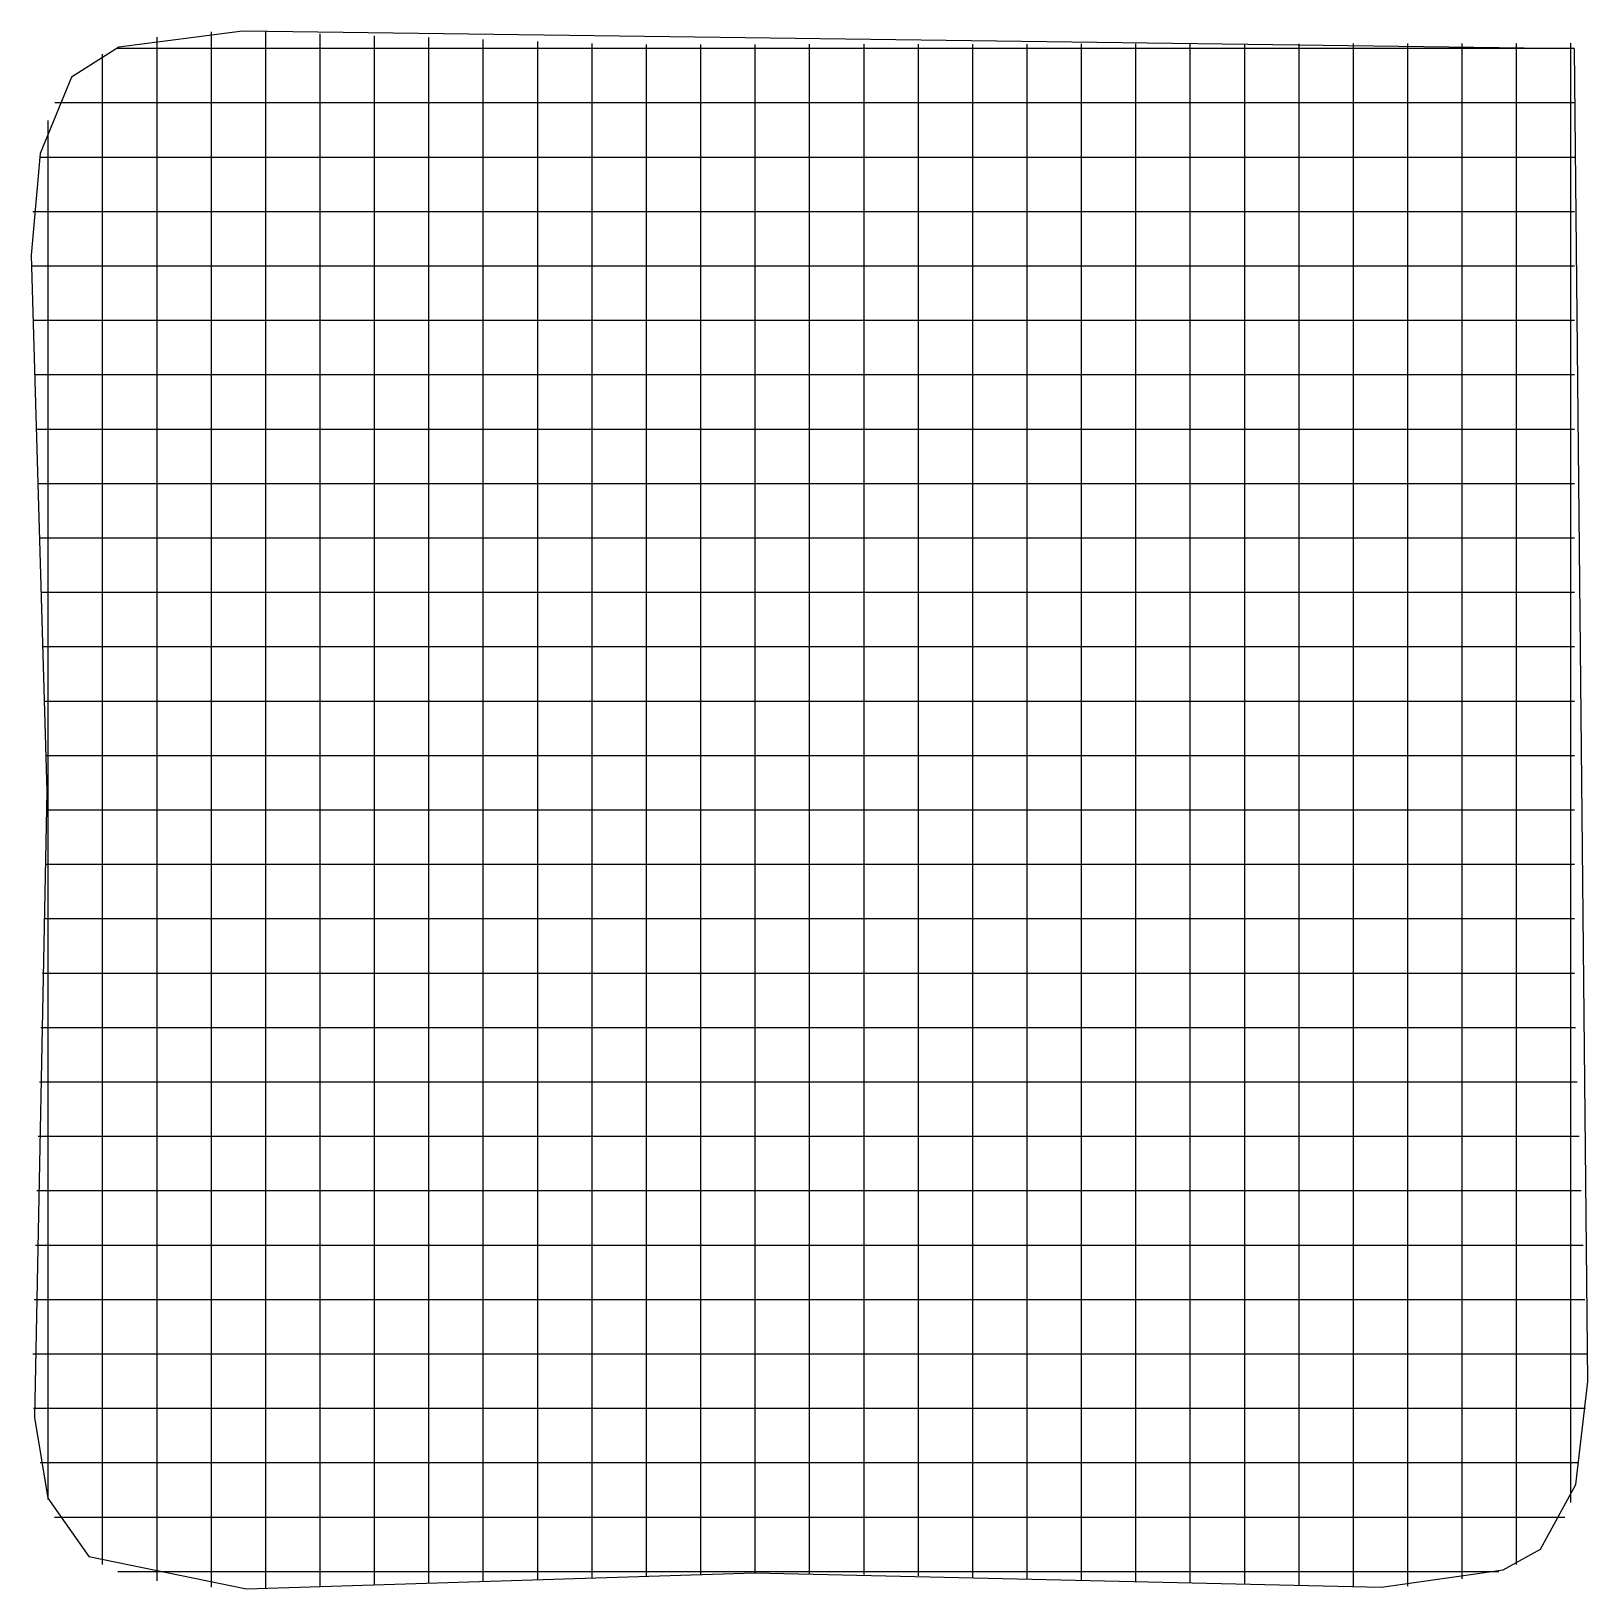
# Model space of a CAD drawing. Header units: metres. Extents: x 0.4 to 14.7, y 0.4 to 14.7.
import ezdxf

# ---------------------------------------------------------------- set-up
doc = ezdxf.new("R2010")
doc.units = ezdxf.units.M

msp = doc.modelspace()

# ---------------------------------------------------------------- linework, layer by layer
for p, q in [((1.593, 14.545), (1.593, 14.695)), ((2.093, 14.743), (2.093, 14.744)), ((2.093, 14.593), (2.093, 14.743)), ((2.593, 14.592), (2.593, 14.742)), ((3.093, 14.574), (3.093, 14.724)), ((3.593, 14.557), (3.593, 14.707)), ((4.093, 14.689), (4.093, 14.69)), ((4.093, 14.54), (4.093, 14.689)), ((4.593, 14.522), (4.593, 14.672)), ((5.093, 14.505), (5.093, 14.655)), ((5.593, 14.487), (5.593, 14.637)), ((6.093, 14.475), (6.093, 14.625)), ((6.593, 14.476), (6.593, 14.626)), ((7.093, 14.477), (7.093, 14.627)), ((7.593, 14.478), (7.593, 14.628)), ((8.093, 14.478), (8.093, 14.628)), ((8.593, 14.479), (8.593, 14.629)), ((9.093, 14.48), (9.093, 14.63)), ((9.593, 14.48), (9.593, 14.63)), ((10.093, 14.481), (10.093, 14.631)), ((10.593, 14.482), (10.593, 14.632)), ((11.093, 14.483), (11.093, 14.633)), ((11.593, 14.483), (11.593, 14.633)), ((12.093, 14.484), (12.093, 14.634)), ((12.593, 14.485), (12.593, 14.635)), ((13.093, 14.486), (13.093, 14.636)), ((13.093, 14.636), (13.093, 14.636)), ((13.593, 14.486), (13.593, 14.636)), ((14.093, 14.487), (14.093, 14.637)), ((14.593, 14.488), (14.593, 14.638)), ((1.093, 14.386), (1.093, 14.537)), ((1.093, 14.537), (1.093, 14.537)), ((1.221, 14.592), (1.371, 14.592)), ((1.221, 14.592), (1.371, 14.592)), ((1.371, 14.592), (1.623, 14.592)), ((1.593, 13.899), (1.593, 14.545)), ((1.623, 14.592), (1.773, 14.592)), ((1.773, 14.592), (2.524, 14.592)), ((2.093, 13.894), (2.093, 14.593)), ((2.524, 14.592), (3.273, 14.592)), ((2.593, 13.89), (2.593, 14.592)), ((3.093, 13.889), (3.093, 14.574)), ((3.273, 14.592), (3.424, 14.592)), ((3.424, 14.592), (3.573, 14.592)), ((3.573, 14.592), (4.324, 14.592)), ((3.593, 13.888), (3.593, 14.557)), ((4.093, 13.887), (4.093, 14.54)), ((4.324, 14.592), (5.073, 14.592)), ((4.593, 13.886), (4.593, 14.522)), ((5.073, 14.592), (5.224, 14.592)), ((5.093, 13.886), (5.093, 14.505)), ((5.224, 14.592), (5.373, 14.592)), ((5.373, 14.592), (5.798, 14.592)), ((5.593, 13.885), (5.593, 14.487)), ((5.798, 14.592), (5.948, 14.592)), ((5.948, 14.592), (6.697, 14.592)), ((6.093, 13.887), (6.093, 14.475)), ((6.593, 13.894), (6.593, 14.476)), ((6.697, 14.592), (7.448, 14.592)), ((7.093, 13.903), (7.093, 14.477)), ((7.448, 14.592), (7.598, 14.592)), ((7.593, 13.902), (7.593, 14.478)), ((7.598, 14.592), (7.748, 14.592)), ((7.748, 14.592), (8.498, 14.592)), ((8.093, 13.896), (8.093, 14.478)), ((8.498, 14.592), (9.248, 14.592)), ((8.593, 13.89), (8.593, 14.479)), ((9.093, 13.885), (9.093, 14.48)), ((9.248, 14.592), (9.398, 14.592)), ((9.398, 14.592), (9.548, 14.592)), ((9.548, 14.592), (10.297, 14.592)), ((9.593, 13.879), (9.593, 14.48)), ((10.093, 13.873), (10.093, 14.481)), ((10.297, 14.592), (11.048, 14.592)), ((10.593, 13.868), (10.593, 14.482)), ((11.048, 14.592), (11.197, 14.592)), ((11.093, 13.862), (11.093, 14.483)), ((11.197, 14.592), (11.348, 14.592)), ((11.348, 14.592), (12.098, 14.592)), ((11.593, 13.856), (11.593, 14.483)), ((12.093, 13.851), (12.093, 14.484)), ((12.098, 14.592), (12.848, 14.592)), ((12.593, 13.845), (12.593, 14.485)), ((12.848, 14.592), (12.998, 14.592)), ((12.998, 14.592), (13.148, 14.592)), ((13.093, 13.846), (13.093, 14.486)), ((13.148, 14.592), (13.897, 14.592)), ((13.593, 13.88), (13.593, 14.486)), ((13.897, 14.592), (14.476, 14.592)), ((14.093, 13.946), (14.093, 14.487)), ((14.476, 14.592), (14.626, 14.592)), ((14.593, 14.232), (14.593, 14.488)), ((1.093, 13.895), (1.093, 14.386)), ((14.593, 14.083), (14.593, 14.232)), ((0.654, 14.092), (0.804, 14.092)), ((0.654, 14.092), (0.804, 14.092)), ((0.804, 14.092), (1.34, 14.092)), ((1.34, 14.092), (2.09, 14.092)), ((2.09, 14.092), (2.24, 14.092)), ((2.24, 14.092), (2.39, 14.092)), ((2.39, 14.092), (3.14, 14.092)), ((3.14, 14.092), (3.89, 14.092)), ((3.89, 14.092), (4.04, 14.092)), ((4.04, 14.092), (4.19, 14.092)), ((4.19, 14.092), (4.94, 14.092)), ((4.94, 14.092), (5.69, 14.092)), ((5.69, 14.092), (5.84, 14.092)), ((5.84, 14.092), (5.99, 14.092)), ((5.99, 14.092), (6.74, 14.092)), ((6.74, 14.092), (7.49, 14.092)), ((7.49, 14.092), (7.64, 14.092)), ((7.64, 14.092), (7.79, 14.092)), ((7.79, 14.092), (8.54, 14.092)), ((8.54, 14.092), (9.29, 14.092)), ((9.29, 14.092), (9.44, 14.092)), ((9.44, 14.092), (9.59, 14.092)), ((9.59, 14.092), (10.34, 14.092)), ((10.34, 14.092), (11.09, 14.092)), ((11.09, 14.092), (11.24, 14.092)), ((11.24, 14.092), (11.39, 14.092)), ((11.39, 14.092), (12.14, 14.092)), ((12.14, 14.092), (12.89, 14.092)), ((12.89, 14.092), (13.04, 14.092)), ((13.04, 14.092), (13.19, 14.092)), ((13.19, 14.092), (13.94, 14.092)), ((13.94, 14.092), (14.476, 14.092)), ((14.476, 14.092), (14.626, 14.092)), ((14.593, 13.332), (14.593, 14.083)), ((0.593, 13.892), (0.593, 13.929)), ((0.593, 13.741), (0.593, 13.892)), ((1.093, 13.145), (1.093, 13.895)), ((1.593, 13.149), (1.593, 13.899)), ((2.093, 13.144), (2.093, 13.894)), ((2.593, 13.139), (2.593, 13.89)), ((3.093, 13.138), (3.093, 13.889)), ((3.593, 13.138), (3.593, 13.888)), ((6.593, 13.144), (6.593, 13.894)), ((7.093, 13.153), (7.093, 13.903)), ((7.593, 13.151), (7.593, 13.902)), ((8.093, 13.146), (8.093, 13.896)), ((8.593, 13.14), (8.593, 13.89)), ((14.093, 13.195), (14.093, 13.946)), ((4.093, 13.136), (4.093, 13.887)), ((4.593, 13.136), (4.593, 13.886)), ((5.093, 13.136), (5.093, 13.886)), ((5.593, 13.134), (5.593, 13.885)), ((6.093, 13.136), (6.093, 13.887)), ((9.093, 13.134), (9.093, 13.885)), ((9.593, 13.128), (9.593, 13.879)), ((10.093, 13.123), (10.093, 13.873)), ((10.593, 13.117), (10.593, 13.868)), ((11.093, 13.111), (11.093, 13.862)), ((11.593, 13.106), (11.593, 13.856)), ((12.093, 13.101), (12.093, 13.851)), ((12.593, 13.095), (12.593, 13.845)), ((13.093, 13.095), (13.093, 13.846)), ((13.593, 13.13), (13.593, 13.88)), ((0.593, 12.992), (0.593, 13.741)), ((0.511, 13.592), (0.661, 13.592)), ((0.511, 13.592), (0.661, 13.592)), ((0.661, 13.592), (1.268, 13.592)), ((1.268, 13.592), (2.019, 13.592)), ((2.019, 13.592), (2.169, 13.592)), ((2.169, 13.592), (2.319, 13.592)), ((2.319, 13.592), (3.068, 13.592)), ((3.068, 13.592), (3.819, 13.592)), ((3.819, 13.592), (3.969, 13.592)), ((3.969, 13.592), (4.119, 13.592)), ((4.119, 13.592), (4.869, 13.592)), ((4.869, 13.592), (5.619, 13.592)), ((5.619, 13.592), (5.769, 13.592)), ((5.769, 13.592), (5.919, 13.592)), ((5.919, 13.592), (6.668, 13.592)), ((6.668, 13.592), (7.419, 13.592)), ((7.419, 13.592), (7.569, 13.592)), ((7.569, 13.592), (7.719, 13.592)), ((7.719, 13.592), (8.469, 13.592)), ((8.469, 13.592), (9.219, 13.592)), ((9.219, 13.592), (9.369, 13.592)), ((9.369, 13.592), (9.519, 13.592)), ((9.519, 13.592), (10.268, 13.592)), ((10.268, 13.592), (11.019, 13.592)), ((11.019, 13.592), (11.168, 13.592)), ((11.168, 13.592), (11.319, 13.592)), ((11.319, 13.592), (12.069, 13.592)), ((12.069, 13.592), (12.819, 13.592)), ((12.819, 13.592), (12.969, 13.592)), ((12.969, 13.592), (13.119, 13.592)), ((13.119, 13.592), (13.868, 13.592)), ((13.868, 13.592), (14.476, 13.592)), ((14.476, 13.592), (14.626, 13.592)), ((14.593, 12.582), (14.593, 13.332)), ((14.093, 13.045), (14.093, 13.195)), ((0.451, 13.092), (0.601, 13.092)), ((0.451, 13.092), (0.601, 13.092)), ((0.601, 13.092), (1.238, 13.092)), ((1.093, 12.995), (1.093, 13.145)), ((1.238, 13.092), (1.989, 13.092)), ((1.593, 12.999), (1.593, 13.149)), ((1.989, 13.092), (2.139, 13.092)), ((2.093, 12.995), (2.093, 13.144)), ((2.139, 13.092), (2.289, 13.092)), ((2.289, 13.092), (3.038, 13.092)), ((2.593, 12.989), (2.593, 13.139)), ((3.038, 13.092), (3.789, 13.092)), ((3.093, 12.989), (3.093, 13.138)), ((3.593, 12.988), (3.593, 13.138)), ((3.789, 13.092), (3.939, 13.092)), ((3.939, 13.092), (4.089, 13.092)), ((4.089, 13.092), (4.838, 13.092)), ((4.093, 12.987), (4.093, 13.136)), ((4.593, 12.986), (4.593, 13.136)), ((4.838, 13.092), (5.589, 13.092)), ((5.093, 12.986), (5.093, 13.136)), ((5.589, 13.092), (5.739, 13.092)), ((5.593, 12.984), (5.593, 13.134)), ((5.739, 13.092), (5.889, 13.092)), ((5.889, 13.092), (6.638, 13.092)), ((6.093, 12.986), (6.093, 13.136)), ((6.593, 12.995), (6.593, 13.144)), ((6.638, 13.092), (7.389, 13.092)), ((7.093, 13.003), (7.093, 13.153)), ((7.389, 13.092), (7.538, 13.092)), ((7.538, 13.092), (7.689, 13.092)), ((7.593, 13.001), (7.593, 13.151)), ((7.689, 13.092), (8.438, 13.092)), ((8.093, 12.995), (8.093, 13.146)), ((8.438, 13.092), (9.189, 13.092)), ((8.593, 12.99), (8.593, 13.14)), ((9.093, 12.984), (9.093, 13.134)), ((9.189, 13.092), (9.339, 13.092)), ((9.339, 13.092), (9.489, 13.092)), ((9.489, 13.092), (10.239, 13.092)), ((9.593, 12.979), (9.593, 13.128)), ((10.093, 12.973), (10.093, 13.123)), ((10.239, 13.092), (10.989, 13.092)), ((10.593, 12.967), (10.593, 13.117)), ((10.989, 13.092), (11.139, 13.092)), ((11.093, 12.962), (11.093, 13.111)), ((11.139, 13.092), (11.289, 13.092)), ((11.289, 13.092), (12.038, 13.092)), ((11.593, 12.956), (11.593, 13.106)), ((12.038, 13.092), (12.789, 13.092)), ((12.093, 12.95), (12.093, 13.101)), ((12.593, 12.945), (12.593, 13.095)), ((12.789, 13.092), (12.939, 13.092)), ((12.939, 13.092), (13.089, 13.092)), ((13.089, 13.092), (13.838, 13.092)), ((13.093, 12.945), (13.093, 13.095)), ((13.593, 12.979), (13.593, 13.13)), ((13.838, 13.092), (14.476, 13.092)), ((14.093, 12.896), (14.093, 13.045)), ((14.476, 13.092), (14.626, 13.092)), ((0.593, 12.242), (0.593, 12.992)), ((1.093, 12.845), (1.093, 12.995)), ((1.593, 12.85), (1.593, 12.999)), ((2.093, 12.845), (2.093, 12.995)), ((2.593, 12.839), (2.593, 12.989)), ((3.093, 12.838), (3.093, 12.989)), ((3.593, 12.838), (3.593, 12.988)), ((4.093, 12.837), (4.093, 12.987)), ((4.593, 12.836), (4.593, 12.986)), ((5.093, 12.835), (5.093, 12.986)), ((5.593, 12.835), (5.593, 12.984)), ((6.093, 12.836), (6.093, 12.986)), ((6.593, 12.845), (6.593, 12.995)), ((7.093, 12.853), (7.093, 13.003)), ((7.593, 12.851), (7.593, 13.001)), ((8.093, 12.845), (8.093, 12.995)), ((8.593, 12.84), (8.593, 12.99)), ((9.093, 12.835), (9.093, 12.984)), ((9.593, 12.829), (9.593, 12.979)), ((10.093, 12.823), (10.093, 12.973)), ((10.593, 12.817), (10.593, 12.967)), ((11.093, 12.812), (11.093, 12.962)), ((11.593, 12.806), (11.593, 12.956)), ((12.093, 12.8), (12.093, 12.95)), ((12.593, 12.795), (12.593, 12.945)), ((13.093, 12.795), (13.093, 12.945)), ((13.593, 12.829), (13.593, 12.979)), ((14.093, 12.146), (14.093, 12.896)), ((1.093, 12.095), (1.093, 12.845)), ((1.593, 12.1), (1.593, 12.85)), ((2.093, 12.095), (2.093, 12.845)), ((2.593, 12.09), (2.593, 12.839)), ((3.093, 12.088), (3.093, 12.838)), ((3.593, 12.088), (3.593, 12.838)), ((4.093, 12.087), (4.093, 12.837)), ((4.593, 12.086), (4.593, 12.836)), ((5.093, 12.085), (5.093, 12.835)), ((5.593, 12.085), (5.593, 12.835)), ((6.093, 12.087), (6.093, 12.836)), ((6.593, 12.095), (6.593, 12.845)), ((7.093, 12.103), (7.093, 12.853)), ((7.593, 12.102), (7.593, 12.851)), ((8.093, 12.096), (8.093, 12.845)), ((8.593, 12.09), (8.593, 12.84)), ((9.093, 12.085), (9.093, 12.835)), ((9.593, 12.079), (9.593, 12.829)), ((10.093, 12.073), (10.093, 12.823)), ((10.593, 12.068), (10.593, 12.817)), ((11.093, 12.062), (11.093, 12.812)), ((11.593, 12.056), (11.593, 12.806)), ((12.093, 12.051), (12.093, 12.8)), ((12.593, 12.045), (12.593, 12.795)), ((13.093, 12.046), (13.093, 12.795)), ((13.593, 12.08), (13.593, 12.829)), ((0.438, 12.592), (0.588, 12.592)), ((0.438, 12.592), (0.588, 12.592)), ((0.588, 12.592), (1.232, 12.592)), ((1.232, 12.592), (1.982, 12.592)), ((1.982, 12.592), (2.132, 12.592)), ((2.132, 12.592), (2.282, 12.592)), ((2.282, 12.592), (3.032, 12.592)), ((3.032, 12.592), (3.782, 12.592)), ((3.782, 12.592), (3.932, 12.592)), ((3.932, 12.592), (4.082, 12.592)), ((4.082, 12.592), (4.832, 12.592)), ((4.832, 12.592), (5.582, 12.592)), ((5.582, 12.592), (5.732, 12.592)), ((5.732, 12.592), (5.882, 12.592)), ((5.882, 12.592), (6.632, 12.592)), ((6.632, 12.592), (7.382, 12.592)), ((7.382, 12.592), (7.532, 12.592)), ((7.532, 12.592), (7.682, 12.592)), ((7.682, 12.592), (8.432, 12.592)), ((8.432, 12.592), (9.182, 12.592)), ((9.182, 12.592), (9.332, 12.592)), ((9.332, 12.592), (9.482, 12.592)), ((9.482, 12.592), (10.232, 12.592)), ((10.232, 12.592), (10.982, 12.592)), ((10.982, 12.592), (11.132, 12.592)), ((11.132, 12.592), (11.282, 12.592)), ((11.282, 12.592), (12.032, 12.592)), ((12.032, 12.592), (12.782, 12.592)), ((12.782, 12.592), (12.932, 12.592)), ((12.932, 12.592), (13.082, 12.592)), ((13.082, 12.592), (13.832, 12.592)), ((13.832, 12.592), (14.476, 12.592)), ((14.476, 12.592), (14.626, 12.592)), ((14.593, 12.432), (14.593, 12.582)), ((14.593, 12.283), (14.593, 12.432)), ((0.593, 12.091), (0.593, 12.242)), ((14.593, 11.532), (14.593, 12.283)), ((0.453, 12.092), (0.603, 12.092)), ((0.453, 12.092), (0.603, 12.092)), ((0.593, 11.941), (0.593, 12.091)), ((0.603, 12.092), (1.239, 12.092)), ((1.093, 11.345), (1.093, 12.095)), ((1.239, 12.092), (1.99, 12.092)), ((1.593, 11.35), (1.593, 12.1)), ((1.99, 12.092), (2.14, 12.092)), ((2.093, 11.345), (2.093, 12.095)), ((2.14, 12.092), (2.29, 12.092)), ((2.29, 12.092), (3.039, 12.092)), ((2.593, 11.339), (2.593, 12.09)), ((3.039, 12.092), (3.79, 12.092)), ((3.093, 11.338), (3.093, 12.088)), ((3.593, 11.338), (3.593, 12.088)), ((3.79, 12.092), (3.94, 12.092)), ((3.94, 12.092), (4.09, 12.092)), ((4.09, 12.092), (4.839, 12.092)), ((4.093, 11.336), (4.093, 12.087)), ((4.593, 11.336), (4.593, 12.086)), ((4.839, 12.092), (5.59, 12.092)), ((5.093, 11.335), (5.093, 12.085)), ((5.59, 12.092), (5.74, 12.092)), ((5.593, 11.335), (5.593, 12.085)), ((5.74, 12.092), (5.89, 12.092)), ((5.89, 12.092), (6.639, 12.092)), ((6.093, 11.336), (6.093, 12.087)), ((6.593, 11.345), (6.593, 12.095)), ((6.639, 12.092), (7.39, 12.092)), ((7.093, 11.353), (7.093, 12.103)), ((7.39, 12.092), (7.54, 12.092)), ((7.54, 12.092), (7.69, 12.092)), ((7.593, 11.351), (7.593, 12.102)), ((7.69, 12.092), (8.439, 12.092)), ((8.093, 11.345), (8.093, 12.096)), ((8.439, 12.092), (9.19, 12.092)), ((8.593, 11.34), (8.593, 12.09)), ((9.093, 11.335), (9.093, 12.085)), ((9.19, 12.092), (9.34, 12.092)), ((9.34, 12.092), (9.49, 12.092)), ((9.49, 12.092), (10.239, 12.092)), ((9.593, 11.329), (9.593, 12.079)), ((10.093, 11.323), (10.093, 12.073)), ((10.239, 12.092), (10.99, 12.092)), ((10.593, 11.317), (10.593, 12.068)), ((10.99, 12.092), (11.139, 12.092)), ((11.093, 11.312), (11.093, 12.062)), ((11.139, 12.092), (11.29, 12.092)), ((11.29, 12.092), (12.04, 12.092)), ((11.593, 11.306), (11.593, 12.056)), ((12.04, 12.092), (12.79, 12.092)), ((12.093, 11.3), (12.093, 12.051)), ((12.593, 11.295), (12.593, 12.045)), ((12.79, 12.092), (12.94, 12.092)), ((12.94, 12.092), (13.09, 12.092)), ((13.09, 12.092), (13.839, 12.092)), ((13.093, 11.295), (13.093, 12.046)), ((13.593, 11.329), (13.593, 12.08)), ((13.839, 12.092), (14.476, 12.092)), ((14.093, 11.396), (14.093, 12.146)), ((14.476, 12.092), (14.626, 12.092)), ((0.593, 11.192), (0.593, 11.941)), ((0.468, 11.592), (0.618, 11.592)), ((0.468, 11.592), (0.618, 11.592)), ((0.618, 11.592), (1.247, 11.592)), ((1.247, 11.592), (1.997, 11.592)), ((1.997, 11.592), (2.147, 11.592)), ((2.147, 11.592), (2.297, 11.592)), ((2.297, 11.592), (3.047, 11.592)), ((3.047, 11.592), (3.797, 11.592)), ((3.797, 11.592), (3.947, 11.592)), ((3.947, 11.592), (4.097, 11.592)), ((4.097, 11.592), (4.847, 11.592)), ((4.847, 11.592), (5.597, 11.592)), ((5.597, 11.592), (5.747, 11.592)), ((5.747, 11.592), (5.897, 11.592)), ((5.897, 11.592), (6.647, 11.592)), ((6.647, 11.592), (7.397, 11.592)), ((7.397, 11.592), (7.547, 11.592)), ((7.547, 11.592), (7.697, 11.592)), ((7.697, 11.592), (8.447, 11.592)), ((8.447, 11.592), (9.197, 11.592)), ((9.197, 11.592), (9.347, 11.592)), ((9.347, 11.592), (9.497, 11.592)), ((9.497, 11.592), (10.247, 11.592)), ((10.247, 11.592), (10.997, 11.592)), ((10.997, 11.592), (11.147, 11.592)), ((11.147, 11.592), (11.297, 11.592)), ((11.297, 11.592), (12.047, 11.592)), ((12.047, 11.592), (12.797, 11.592)), ((12.797, 11.592), (12.947, 11.592)), ((12.947, 11.592), (13.097, 11.592)), ((13.097, 11.592), (13.847, 11.592)), ((13.847, 11.592), (14.476, 11.592)), ((14.476, 11.592), (14.626, 11.592)), ((14.593, 10.782), (14.593, 11.532)), ((1.093, 11.195), (1.093, 11.345)), ((1.593, 11.2), (1.593, 11.35)), ((2.093, 11.195), (2.093, 11.345)), ((2.593, 11.189), (2.593, 11.339)), ((3.093, 11.188), (3.093, 11.338)), ((3.593, 11.188), (3.593, 11.338)), ((4.093, 11.187), (4.093, 11.336)), ((4.593, 11.186), (4.593, 11.336)), ((5.093, 11.185), (5.093, 11.335)), ((5.593, 11.184), (5.593, 11.335)), ((6.093, 11.187), (6.093, 11.336)), ((6.593, 11.195), (6.593, 11.345)), ((7.093, 11.203), (7.093, 11.353)), ((7.593, 11.201), (7.593, 11.351)), ((8.093, 11.195), (8.093, 11.345)), ((8.593, 11.19), (8.593, 11.34)), ((9.093, 11.184), (9.093, 11.335)), ((9.593, 11.178), (9.593, 11.329)), ((10.093, 11.173), (10.093, 11.323)), ((10.593, 11.168), (10.593, 11.317)), ((11.093, 11.162), (11.093, 11.312)), ((13.593, 11.179), (13.593, 11.329)), ((14.093, 11.245), (14.093, 11.396)), ((0.593, 10.441), (0.593, 11.192)), ((1.093, 11.045), (1.093, 11.195)), ((1.593, 11.05), (1.593, 11.2)), ((2.093, 11.045), (2.093, 11.195)), ((2.593, 11.04), (2.593, 11.189)), ((3.093, 11.038), (3.093, 11.188)), ((3.593, 11.038), (3.593, 11.188)), ((4.093, 11.037), (4.093, 11.187)), ((4.593, 11.036), (4.593, 11.186)), ((5.093, 11.036), (5.093, 11.185)), ((5.593, 11.034), (5.593, 11.184)), ((6.093, 11.037), (6.093, 11.187)), ((6.593, 11.045), (6.593, 11.195)), ((7.093, 11.053), (7.093, 11.203)), ((7.593, 11.051), (7.593, 11.201)), ((8.093, 11.045), (8.093, 11.195)), ((8.593, 11.04), (8.593, 11.19)), ((9.093, 11.034), (9.093, 11.184)), ((9.593, 11.028), (9.593, 11.178)), ((10.093, 11.023), (10.093, 11.173)), ((11.593, 11.156), (11.593, 11.306)), ((12.093, 11.15), (12.093, 11.3)), ((12.593, 11.145), (12.593, 11.295)), ((13.093, 11.145), (13.093, 11.295)), ((13.593, 11.03), (13.593, 11.179)), ((14.093, 11.095), (14.093, 11.245)), ((0.484, 11.092), (0.634, 11.092)), ((0.484, 11.092), (0.634, 11.092)), ((0.634, 11.092), (1.255, 11.092)), ((1.093, 10.295), (1.093, 11.045)), ((1.255, 11.092), (2.005, 11.092)), ((1.593, 10.3), (1.593, 11.05)), ((2.005, 11.092), (2.155, 11.092)), ((2.093, 10.294), (2.093, 11.045)), ((2.155, 11.092), (2.305, 11.092)), ((2.305, 11.092), (3.055, 11.092)), ((2.593, 10.29), (2.593, 11.04)), ((3.055, 11.092), (3.805, 11.092)), ((3.093, 10.289), (3.093, 11.038)), ((3.593, 10.288), (3.593, 11.038)), ((3.805, 11.092), (3.955, 11.092)), ((3.955, 11.092), (4.105, 11.092)), ((4.093, 10.287), (4.093, 11.037)), ((4.105, 11.092), (4.855, 11.092)), ((4.593, 10.286), (4.593, 11.036)), ((4.855, 11.092), (5.605, 11.092)), ((5.093, 10.286), (5.093, 11.036)), ((5.593, 10.285), (5.593, 11.034)), ((5.605, 11.092), (5.755, 11.092)), ((5.755, 11.092), (5.905, 11.092)), ((5.905, 11.092), (6.655, 11.092)), ((6.093, 10.287), (6.093, 11.037)), ((6.593, 10.294), (6.593, 11.045)), ((6.655, 11.092), (7.405, 11.092)), ((7.093, 10.303), (7.093, 11.053)), ((7.405, 11.092), (7.555, 11.092)), ((7.555, 11.092), (7.705, 11.092)), ((7.593, 10.302), (7.593, 11.051)), ((7.705, 11.092), (8.455, 11.092)), ((8.093, 10.296), (8.093, 11.045)), ((8.455, 11.092), (9.205, 11.092)), ((8.593, 10.29), (8.593, 11.04)), ((9.093, 10.285), (9.093, 11.034)), ((9.205, 11.092), (9.355, 11.092)), ((9.355, 11.092), (9.505, 11.092)), ((9.505, 11.092), (10.255, 11.092)), ((9.593, 10.279), (9.593, 11.028)), ((10.255, 11.092), (11.005, 11.092)), ((10.593, 11.018), (10.593, 11.168)), ((11.005, 11.092), (11.155, 11.092)), ((11.093, 11.012), (11.093, 11.162)), ((11.155, 11.092), (11.305, 11.092)), ((11.305, 11.092), (12.055, 11.092)), ((11.593, 11.006), (11.593, 11.156)), ((12.055, 11.092), (12.805, 11.092)), ((12.093, 11), (12.093, 11.15)), ((12.593, 10.995), (12.593, 11.145)), ((12.805, 11.092), (12.955, 11.092)), ((12.955, 11.092), (13.105, 11.092)), ((13.093, 10.995), (13.093, 11.145)), ((13.105, 11.092), (13.855, 11.092)), ((13.593, 10.28), (13.593, 11.03)), ((13.855, 11.092), (14.476, 11.092)), ((14.093, 10.346), (14.093, 11.095)), ((14.476, 11.092), (14.626, 11.092)), ((10.093, 10.273), (10.093, 11.023)), ((10.593, 10.268), (10.593, 11.018)), ((11.093, 10.262), (11.093, 11.012)), ((11.593, 10.256), (11.593, 11.006)), ((12.093, 10.251), (12.093, 11)), ((12.593, 10.245), (12.593, 10.995)), ((13.093, 10.246), (13.093, 10.995)), ((14.593, 10.632), (14.593, 10.782)), ((14.593, 10.482), (14.593, 10.632)), ((0.499, 10.592), (0.649, 10.592)), ((0.499, 10.592), (0.649, 10.592)), ((0.649, 10.592), (1.262, 10.592)), ((1.262, 10.592), (2.013, 10.592)), ((2.013, 10.592), (2.163, 10.592)), ((2.163, 10.592), (2.313, 10.592)), ((2.313, 10.592), (3.062, 10.592)), ((3.062, 10.592), (3.813, 10.592)), ((3.813, 10.592), (3.963, 10.592)), ((3.963, 10.592), (4.113, 10.592)), ((4.113, 10.592), (4.862, 10.592)), ((4.862, 10.592), (5.613, 10.592)), ((5.613, 10.592), (5.763, 10.592)), ((5.763, 10.592), (5.913, 10.592)), ((5.913, 10.592), (6.662, 10.592)), ((6.662, 10.592), (7.413, 10.592)), ((7.413, 10.592), (7.562, 10.592)), ((7.562, 10.592), (7.713, 10.592)), ((7.713, 10.592), (8.463, 10.592)), ((8.463, 10.592), (9.213, 10.592)), ((9.213, 10.592), (9.363, 10.592)), ((9.363, 10.592), (9.513, 10.592)), ((9.513, 10.592), (10.262, 10.592)), ((10.262, 10.592), (11.013, 10.592)), ((11.013, 10.592), (11.162, 10.592)), ((11.162, 10.592), (11.312, 10.592)), ((11.312, 10.592), (12.062, 10.592)), ((12.062, 10.592), (12.812, 10.592)), ((12.812, 10.592), (12.963, 10.592)), ((12.963, 10.592), (13.113, 10.592)), ((13.113, 10.592), (13.863, 10.592)), ((13.863, 10.592), (14.476, 10.592)), ((14.476, 10.592), (14.626, 10.592)), ((14.593, 9.732), (14.593, 10.482)), ((0.593, 10.291), (0.593, 10.441)), ((14.093, 9.595), (14.093, 10.346)), ((0.593, 10.141), (0.593, 10.291)), ((1.093, 9.545), (1.093, 10.295)), ((1.593, 9.55), (1.593, 10.3)), ((2.093, 9.544), (2.093, 10.294)), ((2.593, 9.539), (2.593, 10.29)), ((3.093, 9.538), (3.093, 10.289)), ((3.593, 9.538), (3.593, 10.288)), ((4.093, 9.537), (4.093, 10.287)), ((4.593, 9.536), (4.593, 10.286)), ((5.093, 9.536), (5.093, 10.286)), ((5.593, 9.534), (5.593, 10.285)), ((6.093, 9.537), (6.093, 10.287)), ((6.593, 9.544), (6.593, 10.294)), ((7.093, 9.553), (7.093, 10.303)), ((7.593, 9.551), (7.593, 10.302)), ((8.093, 9.545), (8.093, 10.296)), ((8.593, 9.54), (8.593, 10.29)), ((9.093, 9.534), (9.093, 10.285)), ((9.593, 9.528), (9.593, 10.279)), ((10.093, 9.523), (10.093, 10.273)), ((10.593, 9.518), (10.593, 10.268)), ((11.093, 9.511), (11.093, 10.262)), ((11.593, 9.506), (11.593, 10.256)), ((12.093, 9.5), (12.093, 10.251)), ((12.593, 9.495), (12.593, 10.245)), ((13.093, 9.495), (13.093, 10.246)), ((13.593, 9.53), (13.593, 10.28)), ((0.514, 10.092), (0.664, 10.092)), ((0.514, 10.092), (0.664, 10.092)), ((0.593, 9.392), (0.593, 10.141)), ((0.664, 10.092), (1.27, 10.092)), ((1.27, 10.092), (2.02, 10.092)), ((2.02, 10.092), (2.17, 10.092)), ((2.17, 10.092), (2.32, 10.092)), ((2.32, 10.092), (3.07, 10.092)), ((3.07, 10.092), (3.82, 10.092)), ((3.82, 10.092), (3.97, 10.092)), ((3.97, 10.092), (4.12, 10.092)), ((4.12, 10.092), (4.87, 10.092)), ((4.87, 10.092), (5.62, 10.092)), ((5.62, 10.092), (5.77, 10.092)), ((5.77, 10.092), (5.92, 10.092)), ((5.92, 10.092), (6.67, 10.092)), ((6.67, 10.092), (7.42, 10.092)), ((7.42, 10.092), (7.57, 10.092)), ((7.57, 10.092), (7.72, 10.092)), ((7.72, 10.092), (8.47, 10.092)), ((8.47, 10.092), (9.22, 10.092)), ((9.22, 10.092), (9.37, 10.092)), ((9.37, 10.092), (9.52, 10.092)), ((9.52, 10.092), (10.27, 10.092)), ((10.27, 10.092), (11.02, 10.092)), ((11.02, 10.092), (11.17, 10.092)), ((11.17, 10.092), (11.32, 10.092)), ((11.32, 10.092), (12.07, 10.092)), ((12.07, 10.092), (12.82, 10.092)), ((12.82, 10.092), (12.97, 10.092)), ((12.97, 10.092), (13.12, 10.092)), ((13.12, 10.092), (13.87, 10.092)), ((13.87, 10.092), (14.476, 10.092)), ((14.476, 10.092), (14.626, 10.092)), ((14.093, 9.445), (14.093, 9.595)), ((14.593, 8.982), (14.593, 9.732)), ((0.529, 9.592), (0.679, 9.592)), ((0.529, 9.592), (0.679, 9.592)), ((0.679, 9.592), (1.277, 9.592)), ((1.093, 9.395), (1.093, 9.545)), ((1.277, 9.592), (2.028, 9.592)), ((1.593, 9.399), (1.593, 9.55)), ((2.028, 9.592), (2.178, 9.592)), ((2.093, 9.395), (2.093, 9.544)), ((2.178, 9.592), (2.328, 9.592)), ((2.328, 9.592), (3.077, 9.592)), ((2.593, 9.389), (2.593, 9.539)), ((3.077, 9.592), (3.828, 9.592)), ((3.093, 9.388), (3.093, 9.538)), ((3.593, 9.388), (3.593, 9.538)), ((3.828, 9.592), (3.978, 9.592)), ((3.978, 9.592), (4.128, 9.592)), ((4.093, 9.387), (4.093, 9.537)), ((4.128, 9.592), (4.877, 9.592)), ((4.593, 9.386), (4.593, 9.536)), ((4.877, 9.592), (5.628, 9.592)), ((5.093, 9.386), (5.093, 9.536)), ((5.593, 9.384), (5.593, 9.534)), ((5.628, 9.592), (5.778, 9.592)), ((5.778, 9.592), (5.928, 9.592)), ((5.928, 9.592), (6.677, 9.592)), ((6.093, 9.386), (6.093, 9.537)), ((6.593, 9.395), (6.593, 9.544)), ((6.677, 9.592), (7.428, 9.592)), ((7.093, 9.403), (7.093, 9.553)), ((7.428, 9.592), (7.578, 9.592)), ((7.578, 9.592), (7.728, 9.592)), ((7.593, 9.401), (7.593, 9.551)), ((7.728, 9.592), (8.477, 9.592)), ((8.093, 9.396), (8.093, 9.545)), ((8.477, 9.592), (9.228, 9.592)), ((8.593, 9.39), (8.593, 9.54)), ((9.093, 9.384), (9.093, 9.534)), ((9.228, 9.592), (9.378, 9.592)), ((9.378, 9.592), (9.528, 9.592)), ((9.528, 9.592), (10.277, 9.592)), ((9.593, 9.379), (9.593, 9.528)), ((10.093, 9.373), (10.093, 9.523)), ((10.277, 9.592), (11.028, 9.592)), ((10.593, 9.367), (10.593, 9.518)), ((11.028, 9.592), (11.178, 9.592)), ((11.093, 9.361), (11.093, 9.511)), ((11.178, 9.592), (11.328, 9.592)), ((11.328, 9.592), (12.077, 9.592)), ((11.593, 9.356), (11.593, 9.506)), ((12.077, 9.592), (12.828, 9.592)), ((12.093, 9.351), (12.093, 9.5)), ((12.593, 9.345), (12.593, 9.495)), ((12.828, 9.592), (12.978, 9.592)), ((12.978, 9.592), (13.128, 9.592)), ((13.093, 9.345), (13.093, 9.495)), ((13.128, 9.592), (13.877, 9.592)), ((13.593, 9.38), (13.593, 9.53)), ((13.877, 9.592), (14.476, 9.592)), ((14.476, 9.592), (14.626, 9.592)), ((0.593, 8.641), (0.593, 9.392)), ((1.093, 9.245), (1.093, 9.395)), ((1.593, 9.249), (1.593, 9.399)), ((2.093, 9.245), (2.093, 9.395)), ((2.593, 9.239), (2.593, 9.389)), ((3.093, 9.239), (3.093, 9.388)), ((3.593, 9.238), (3.593, 9.388)), ((4.093, 9.237), (4.093, 9.387)), ((4.593, 9.236), (4.593, 9.386)), ((5.093, 9.236), (5.093, 9.386)), ((5.593, 9.234), (5.593, 9.384)), ((6.093, 9.236), (6.093, 9.386)), ((6.593, 9.245), (6.593, 9.395)), ((7.093, 9.253), (7.093, 9.403)), ((7.593, 9.252), (7.593, 9.401)), ((8.093, 9.245), (8.093, 9.396)), ((8.593, 9.24), (8.593, 9.39)), ((9.093, 9.234), (9.093, 9.384)), ((9.593, 9.229), (9.593, 9.379)), ((10.093, 9.223), (10.093, 9.373)), ((10.593, 9.217), (10.593, 9.367)), ((11.093, 9.212), (11.093, 9.361)), ((11.593, 9.206), (11.593, 9.356)), ((12.093, 9.2), (12.093, 9.351)), ((12.593, 9.195), (12.593, 9.345)), ((13.093, 9.195), (13.093, 9.345)), ((13.593, 9.229), (13.593, 9.38)), ((14.093, 9.295), (14.093, 9.445)), ((1.093, 8.495), (1.093, 9.245)), ((1.593, 8.5), (1.593, 9.249)), ((2.093, 8.494), (2.093, 9.245)), ((2.593, 8.49), (2.593, 9.239)), ((3.093, 8.489), (3.093, 9.239)), ((3.593, 8.488), (3.593, 9.238)), ((4.093, 8.487), (4.093, 9.237)), ((4.593, 8.486), (4.593, 9.236)), ((5.093, 8.486), (5.093, 9.236)), ((5.593, 8.485), (5.593, 9.234)), ((6.093, 8.487), (6.093, 9.236)), ((6.593, 8.494), (6.593, 9.245)), ((7.093, 8.503), (7.093, 9.253)), ((7.593, 8.502), (7.593, 9.252)), ((8.093, 8.496), (8.093, 9.245)), ((8.593, 8.49), (8.593, 9.24)), ((9.093, 8.485), (9.093, 9.234)), ((9.593, 8.479), (9.593, 9.229)), ((10.093, 8.473), (10.093, 9.223)), ((10.593, 8.468), (10.593, 9.217)), ((11.093, 8.462), (11.093, 9.212)), ((11.593, 8.456), (11.593, 9.206)), ((12.093, 8.451), (12.093, 9.2)), ((12.593, 8.445), (12.593, 9.195)), ((13.093, 8.446), (13.093, 9.195)), ((13.593, 8.479), (13.593, 9.229)), ((14.093, 8.546), (14.093, 9.295)), ((0.545, 9.092), (0.695, 9.092)), ((0.545, 9.092), (0.695, 9.092)), ((0.695, 9.092), (1.285, 9.092)), ((1.285, 9.092), (2.035, 9.092)), ((2.035, 9.092), (2.185, 9.092)), ((2.185, 9.092), (2.335, 9.092)), ((2.335, 9.092), (3.085, 9.092)), ((3.085, 9.092), (3.835, 9.092)), ((3.835, 9.092), (3.985, 9.092)), ((3.985, 9.092), (4.135, 9.092)), ((4.135, 9.092), (4.885, 9.092)), ((4.885, 9.092), (5.635, 9.092)), ((5.635, 9.092), (5.785, 9.092)), ((5.785, 9.092), (5.935, 9.092)), ((5.935, 9.092), (6.685, 9.092)), ((6.685, 9.092), (7.435, 9.092)), ((7.435, 9.092), (7.585, 9.092)), ((7.585, 9.092), (7.735, 9.092)), ((7.735, 9.092), (8.486, 9.092)), ((8.486, 9.092), (9.236, 9.092)), ((9.236, 9.092), (9.386, 9.092)), ((9.386, 9.092), (9.536, 9.092)), ((9.536, 9.092), (10.286, 9.092)), ((10.286, 9.092), (11.036, 9.092)), ((11.036, 9.092), (11.185, 9.092)), ((11.185, 9.092), (11.335, 9.092)), ((11.335, 9.092), (12.085, 9.092)), ((12.085, 9.092), (12.835, 9.092)), ((12.835, 9.092), (12.986, 9.092)), ((12.986, 9.092), (13.136, 9.092)), ((13.136, 9.092), (13.886, 9.092)), ((13.886, 9.092), (14.476, 9.092)), ((14.476, 9.092), (14.626, 9.092)), ((14.593, 8.832), (14.593, 8.982)), ((14.593, 8.683), (14.593, 8.832)), ((0.56, 8.592), (0.71, 8.592)), ((0.56, 8.592), (0.71, 8.592)), ((0.593, 8.492), (0.593, 8.641)), ((0.71, 8.592), (1.293, 8.592)), ((1.293, 8.592), (2.043, 8.592)), ((2.043, 8.592), (2.193, 8.592)), ((2.193, 8.592), (2.343, 8.592)), ((2.343, 8.592), (3.093, 8.592)), ((3.093, 8.592), (3.843, 8.592)), ((3.843, 8.592), (3.993, 8.592)), ((3.993, 8.592), (4.143, 8.592)), ((4.143, 8.592), (4.893, 8.592)), ((4.893, 8.592), (5.643, 8.592)), ((5.643, 8.592), (5.793, 8.592)), ((5.793, 8.592), (5.943, 8.592)), ((5.943, 8.592), (6.693, 8.592)), ((6.693, 8.592), (7.443, 8.592)), ((7.443, 8.592), (7.593, 8.592)), ((7.593, 8.592), (7.743, 8.592)), ((7.743, 8.592), (8.493, 8.592)), ((8.493, 8.592), (9.243, 8.592)), ((9.243, 8.592), (9.393, 8.592)), ((9.393, 8.592), (9.543, 8.592)), ((9.543, 8.592), (10.293, 8.592)), ((10.293, 8.592), (11.043, 8.592)), ((11.043, 8.592), (11.193, 8.592)), ((11.193, 8.592), (11.343, 8.592)), ((11.343, 8.592), (12.093, 8.592)), ((12.093, 8.592), (12.843, 8.592)), ((12.843, 8.592), (12.993, 8.592)), ((12.993, 8.592), (13.143, 8.592)), ((13.143, 8.592), (13.893, 8.592)), ((13.893, 8.592), (14.476, 8.592)), ((14.476, 8.592), (14.626, 8.592)), ((14.593, 7.932), (14.593, 8.683)), ((0.593, 8.341), (0.593, 8.492)), ((1.093, 7.745), (1.093, 8.495)), ((1.593, 7.749), (1.593, 8.5)), ((2.093, 7.744), (2.093, 8.494)), ((2.593, 7.739), (2.593, 8.49)), ((3.093, 7.739), (3.093, 8.489)), ((3.593, 7.738), (3.593, 8.488)), ((4.093, 7.736), (4.093, 8.487)), ((4.593, 7.736), (4.593, 8.486)), ((5.093, 7.735), (5.093, 8.486)), ((5.593, 7.734), (5.593, 8.485)), ((6.093, 7.736), (6.093, 8.487)), ((6.593, 7.744), (6.593, 8.494)), ((7.093, 7.753), (7.093, 8.503)), ((7.593, 7.751), (7.593, 8.502)), ((8.093, 7.745), (8.093, 8.496)), ((8.593, 7.74), (8.593, 8.49)), ((9.093, 7.734), (9.093, 8.485)), ((9.593, 7.728), (9.593, 8.479)), ((10.093, 7.723), (10.093, 8.473)), ((10.593, 7.717), (10.593, 8.468)), ((11.093, 7.712), (11.093, 8.462)), ((11.593, 7.706), (11.593, 8.456)), ((12.093, 7.7), (12.093, 8.451)), ((13.593, 7.729), (13.593, 8.479)), ((14.093, 7.795), (14.093, 8.546)), ((0.593, 7.592), (0.593, 8.341)), ((12.593, 7.695), (12.593, 8.445)), ((13.093, 7.695), (13.093, 8.446)), ((0.575, 8.092), (0.725, 8.092)), ((0.575, 8.092), (0.725, 8.092)), ((0.725, 8.092), (1.3, 8.092)), ((1.3, 8.092), (2.051, 8.092)), ((2.051, 8.092), (2.201, 8.092)), ((2.201, 8.092), (2.351, 8.092)), ((2.351, 8.092), (3.1, 8.092)), ((3.1, 8.092), (3.851, 8.092)), ((3.851, 8.092), (4.001, 8.092)), ((4.001, 8.092), (4.151, 8.092)), ((4.151, 8.092), (4.901, 8.092)), ((4.901, 8.092), (5.651, 8.092)), ((5.651, 8.092), (5.801, 8.092)), ((5.801, 8.092), (5.951, 8.092)), ((5.951, 8.092), (6.7, 8.092)), ((6.7, 8.092), (7.451, 8.092)), ((7.451, 8.092), (7.601, 8.092)), ((7.601, 8.092), (7.751, 8.092)), ((7.751, 8.092), (8.5, 8.092)), ((8.5, 8.092), (9.251, 8.092)), ((9.251, 8.092), (9.401, 8.092)), ((9.401, 8.092), (9.551, 8.092)), ((9.551, 8.092), (10.3, 8.092)), ((10.3, 8.092), (11.051, 8.092)), ((11.051, 8.092), (11.201, 8.092)), ((11.201, 8.092), (11.351, 8.092)), ((11.351, 8.092), (12.101, 8.092)), ((12.101, 8.092), (12.851, 8.092)), ((12.851, 8.092), (13.001, 8.092)), ((13.001, 8.092), (13.151, 8.092)), ((13.151, 8.092), (13.9, 8.092)), ((13.9, 8.092), (14.476, 8.092)), ((14.476, 8.092), (14.626, 8.092)), ((14.593, 7.182), (14.593, 7.932)), ((1.093, 7.595), (1.093, 7.745)), ((1.593, 7.599), (1.593, 7.749)), ((2.093, 7.595), (2.093, 7.744)), ((2.593, 7.589), (2.593, 7.739)), ((3.093, 7.588), (3.093, 7.739)), ((3.593, 7.588), (3.593, 7.738)), ((4.093, 7.587), (4.093, 7.736)), ((4.593, 7.586), (4.593, 7.736)), ((5.093, 7.585), (5.093, 7.735)), ((5.593, 7.584), (5.593, 7.734)), ((6.093, 7.587), (6.093, 7.736)), ((6.593, 7.595), (6.593, 7.744)), ((7.093, 7.603), (7.093, 7.753)), ((7.593, 7.601), (7.593, 7.751)), ((8.093, 7.595), (8.093, 7.745)), ((8.593, 7.59), (8.593, 7.74)), ((9.093, 7.584), (9.093, 7.734)), ((14.093, 7.646), (14.093, 7.795)), ((0.576, 7.592), (0.726, 7.592)), ((0.576, 7.592), (0.726, 7.592)), ((0.593, 6.841), (0.593, 7.592)), ((0.726, 7.592), (1.301, 7.592)), ((1.093, 7.445), (1.093, 7.595)), ((1.301, 7.592), (2.051, 7.592)), ((1.593, 7.449), (1.593, 7.599)), ((2.051, 7.592), (2.202, 7.592)), ((2.093, 7.445), (2.093, 7.595)), ((2.202, 7.592), (2.351, 7.592)), ((2.351, 7.592), (3.101, 7.592)), ((2.593, 7.439), (2.593, 7.589)), ((3.093, 7.439), (3.093, 7.588)), ((3.101, 7.592), (3.851, 7.592)), ((3.851, 7.592), (4.002, 7.592)), ((4.002, 7.592), (4.151, 7.592)), ((4.151, 7.592), (4.901, 7.592)), ((4.901, 7.592), (5.651, 7.592)), ((5.651, 7.592), (5.802, 7.592)), ((5.802, 7.592), (5.951, 7.592)), ((5.951, 7.592), (6.701, 7.592)), ((6.593, 7.445), (6.593, 7.595)), ((6.701, 7.592), (7.451, 7.592)), ((7.093, 7.453), (7.093, 7.603)), ((7.451, 7.592), (7.602, 7.592)), ((7.593, 7.451), (7.593, 7.601)), ((7.602, 7.592), (7.751, 7.592)), ((7.751, 7.592), (8.501, 7.592)), ((8.093, 7.445), (8.093, 7.595)), ((8.501, 7.592), (9.252, 7.592)), ((8.593, 7.44), (8.593, 7.59)), ((9.252, 7.592), (9.402, 7.592)), ((9.402, 7.592), (9.551, 7.592)), ((9.551, 7.592), (10.301, 7.592)), ((9.593, 7.579), (9.593, 7.728)), ((10.093, 7.573), (10.093, 7.723)), ((10.301, 7.592), (11.051, 7.592)), ((10.593, 7.567), (10.593, 7.717)), ((11.051, 7.592), (11.202, 7.592)), ((11.093, 7.561), (11.093, 7.712)), ((11.202, 7.592), (11.351, 7.592)), ((11.351, 7.592), (12.101, 7.592)), ((11.593, 7.556), (11.593, 7.706)), ((12.093, 7.55), (12.093, 7.7)), ((12.101, 7.592), (12.851, 7.592)), ((12.593, 7.545), (12.593, 7.695)), ((12.851, 7.592), (13.002, 7.592)), ((13.002, 7.592), (13.151, 7.592)), ((13.093, 7.545), (13.093, 7.695)), ((13.151, 7.592), (13.901, 7.592)), ((13.593, 7.579), (13.593, 7.729)), ((13.901, 7.592), (14.476, 7.592)), ((14.093, 7.495), (14.093, 7.646)), ((14.476, 7.592), (14.626, 7.592)), ((1.593, 6.7), (1.593, 7.449)), ((3.593, 7.438), (3.593, 7.588)), ((4.093, 7.437), (4.093, 7.587)), ((4.593, 7.436), (4.593, 7.586)), ((5.093, 7.435), (5.093, 7.585)), ((5.593, 7.434), (5.593, 7.584)), ((6.093, 7.436), (6.093, 7.587)), ((7.093, 6.703), (7.093, 7.453)), ((7.593, 6.702), (7.593, 7.451)), ((8.093, 6.696), (8.093, 7.445)), ((9.093, 7.434), (9.093, 7.584)), ((9.593, 7.428), (9.593, 7.579)), ((10.093, 7.423), (10.093, 7.573)), ((10.593, 7.417), (10.593, 7.567)), ((11.093, 7.412), (11.093, 7.561)), ((11.593, 7.406), (11.593, 7.556)), ((12.093, 7.4), (12.093, 7.55)), ((12.593, 7.395), (12.593, 7.545)), ((13.093, 7.396), (13.093, 7.545)), ((13.593, 7.429), (13.593, 7.579)), ((14.093, 6.746), (14.093, 7.495)), ((1.093, 6.695), (1.093, 7.445)), ((2.093, 6.694), (2.093, 7.445)), ((2.593, 6.69), (2.593, 7.439)), ((3.093, 6.688), (3.093, 7.439)), ((3.593, 6.688), (3.593, 7.438)), ((4.093, 6.687), (4.093, 7.437)), ((4.593, 6.686), (4.593, 7.436)), ((5.093, 6.685), (5.093, 7.435)), ((5.593, 6.685), (5.593, 7.434)), ((6.093, 6.687), (6.093, 7.436)), ((6.593, 6.694), (6.593, 7.445)), ((8.593, 6.69), (8.593, 7.44)), ((9.093, 6.685), (9.093, 7.434)), ((9.593, 6.679), (9.593, 7.428)), ((10.093, 6.673), (10.093, 7.423)), ((10.593, 6.668), (10.593, 7.417)), ((11.093, 6.662), (11.093, 7.412)), ((11.593, 6.656), (11.593, 7.406)), ((12.093, 6.651), (12.093, 7.4)), ((12.593, 6.645), (12.593, 7.395)), ((13.093, 6.646), (13.093, 7.396)), ((13.593, 6.68), (13.593, 7.429)), ((14.593, 7.032), (14.593, 7.182)), ((0.564, 7.092), (0.714, 7.092)), ((0.564, 7.092), (0.714, 7.092)), ((0.714, 7.092), (1.295, 7.092)), ((1.295, 7.092), (2.045, 7.092)), ((2.045, 7.092), (2.195, 7.092)), ((2.195, 7.092), (2.345, 7.092)), ((2.345, 7.092), (3.095, 7.092)), ((3.095, 7.092), (3.845, 7.092)), ((3.845, 7.092), (3.995, 7.092)), ((3.995, 7.092), (4.145, 7.092)), ((4.145, 7.092), (4.895, 7.092)), ((4.895, 7.092), (5.645, 7.092)), ((5.645, 7.092), (5.795, 7.092)), ((5.795, 7.092), (5.945, 7.092)), ((5.945, 7.092), (6.695, 7.092)), ((6.695, 7.092), (7.445, 7.092)), ((7.445, 7.092), (7.595, 7.092)), ((7.595, 7.092), (7.745, 7.092)), ((7.745, 7.092), (8.495, 7.092)), ((8.495, 7.092), (9.245, 7.092)), ((9.245, 7.092), (9.395, 7.092)), ((9.395, 7.092), (9.545, 7.092)), ((9.545, 7.092), (10.295, 7.092)), ((10.295, 7.092), (11.045, 7.092)), ((11.045, 7.092), (11.195, 7.092)), ((11.195, 7.092), (11.345, 7.092)), ((11.345, 7.092), (12.095, 7.092)), ((12.095, 7.092), (12.845, 7.092)), ((12.845, 7.092), (12.995, 7.092)), ((12.995, 7.092), (13.145, 7.092)), ((13.145, 7.092), (13.895, 7.092)), ((13.895, 7.092), (14.476, 7.092)), ((14.476, 7.092), (14.626, 7.092)), ((14.593, 6.883), (14.593, 7.032)), ((14.593, 6.132), (14.593, 6.883)), ((0.593, 6.691), (0.593, 6.841)), ((14.093, 5.995), (14.093, 6.746)), ((0.551, 6.592), (0.701, 6.592)), ((0.551, 6.592), (0.701, 6.592)), ((0.593, 6.542), (0.593, 6.691)), ((0.701, 6.592), (1.288, 6.592)), ((1.093, 5.945), (1.093, 6.695)), ((1.288, 6.592), (2.038, 6.592)), ((1.593, 5.949), (1.593, 6.7)), ((2.038, 6.592), (2.188, 6.592)), ((2.093, 5.944), (2.093, 6.694)), ((2.188, 6.592), (2.338, 6.592)), ((2.338, 6.592), (3.088, 6.592)), ((2.593, 5.939), (2.593, 6.69)), ((3.088, 6.592), (3.838, 6.592)), ((3.093, 5.939), (3.093, 6.688)), ((3.593, 5.938), (3.593, 6.688)), ((3.838, 6.592), (3.988, 6.592)), ((3.988, 6.592), (4.138, 6.592)), ((4.093, 5.936), (4.093, 6.687)), ((4.138, 6.592), (4.888, 6.592)), ((4.593, 5.936), (4.593, 6.686)), ((4.888, 6.592), (5.638, 6.592)), ((5.093, 5.935), (5.093, 6.685)), ((5.593, 5.934), (5.593, 6.685)), ((5.638, 6.592), (5.788, 6.592)), ((5.788, 6.592), (5.939, 6.592)), ((5.939, 6.592), (6.688, 6.592)), ((6.093, 5.936), (6.093, 6.687)), ((6.593, 5.944), (6.593, 6.694)), ((6.688, 6.592), (7.439, 6.592)), ((7.093, 5.953), (7.093, 6.703)), ((7.439, 6.592), (7.588, 6.592)), ((7.588, 6.592), (7.739, 6.592)), ((7.593, 5.951), (7.593, 6.702)), ((7.739, 6.592), (8.489, 6.592)), ((8.093, 5.945), (8.093, 6.696)), ((8.489, 6.592), (9.239, 6.592)), ((8.593, 5.94), (8.593, 6.69)), ((9.093, 5.934), (9.093, 6.685)), ((9.239, 6.592), (9.388, 6.592)), ((9.388, 6.592), (9.538, 6.592)), ((9.538, 6.592), (10.289, 6.592)), ((9.593, 5.928), (9.593, 6.679)), ((10.093, 5.923), (10.093, 6.673)), ((10.289, 6.592), (11.038, 6.592)), ((10.593, 5.917), (10.593, 6.668)), ((11.038, 6.592), (11.188, 6.592)), ((11.093, 5.911), (11.093, 6.662)), ((11.188, 6.592), (11.338, 6.592)), ((11.338, 6.592), (12.088, 6.592)), ((11.593, 5.906), (11.593, 6.656)), ((12.088, 6.592), (12.838, 6.592)), ((12.093, 5.9), (12.093, 6.651)), ((12.593, 5.895), (12.593, 6.645)), ((12.838, 6.592), (12.989, 6.592)), ((12.989, 6.592), (13.138, 6.592)), ((13.093, 5.895), (13.093, 6.646)), ((13.138, 6.592), (13.889, 6.592)), ((13.593, 5.929), (13.593, 6.68)), ((13.889, 6.592), (14.476, 6.592)), ((14.476, 6.592), (14.626, 6.592)), ((0.593, 5.792), (0.593, 6.542)), ((0.539, 6.092), (0.689, 6.092)), ((0.539, 6.092), (0.689, 6.092)), ((0.689, 6.092), (1.282, 6.092)), ((1.282, 6.092), (2.033, 6.092)), ((2.033, 6.092), (2.182, 6.092)), ((2.182, 6.092), (2.333, 6.092)), ((2.333, 6.092), (3.082, 6.092)), ((3.082, 6.092), (3.833, 6.092)), ((3.833, 6.092), (3.982, 6.092)), ((3.982, 6.092), (4.133, 6.092)), ((4.133, 6.092), (4.882, 6.092)), ((4.882, 6.092), (5.633, 6.092)), ((5.633, 6.092), (5.782, 6.092)), ((5.782, 6.092), (5.933, 6.092)), ((5.933, 6.092), (6.682, 6.092)), ((6.682, 6.092), (7.433, 6.092)), ((7.433, 6.092), (7.583, 6.092)), ((7.583, 6.092), (7.733, 6.092)), ((7.733, 6.092), (8.482, 6.092)), ((8.482, 6.092), (9.232, 6.092)), ((9.232, 6.092), (9.383, 6.092)), ((9.383, 6.092), (9.533, 6.092)), ((9.533, 6.092), (10.283, 6.092)), ((10.283, 6.092), (11.033, 6.092)), ((11.033, 6.092), (11.183, 6.092)), ((11.183, 6.092), (11.333, 6.092)), ((11.333, 6.092), (12.082, 6.092)), ((12.082, 6.092), (12.833, 6.092)), ((12.833, 6.092), (12.983, 6.092)), ((12.983, 6.092), (13.133, 6.092)), ((13.133, 6.092), (13.883, 6.092)), ((13.883, 6.092), (14.476, 6.092)), ((14.476, 6.092), (14.626, 6.092)), ((14.593, 5.382), (14.593, 6.132)), ((1.093, 5.795), (1.093, 5.945)), ((1.593, 5.8), (1.593, 5.949)), ((2.093, 5.795), (2.093, 5.944)), ((2.593, 5.789), (2.593, 5.939)), ((3.093, 5.788), (3.093, 5.939)), ((3.593, 5.788), (3.593, 5.938)), ((4.093, 5.787), (4.093, 5.936)), ((4.593, 5.786), (4.593, 5.936)), ((5.093, 5.785), (5.093, 5.935)), ((5.593, 5.784), (5.593, 5.934)), ((6.093, 5.787), (6.093, 5.936)), ((6.593, 5.795), (6.593, 5.944)), ((7.093, 5.803), (7.093, 5.953)), ((7.593, 5.801), (7.593, 5.951)), ((8.093, 5.795), (8.093, 5.945)), ((8.593, 5.79), (8.593, 5.94)), ((9.093, 5.784), (9.093, 5.934)), ((9.593, 5.779), (9.593, 5.928)), ((10.093, 5.773), (10.093, 5.923)), ((10.593, 5.768), (10.593, 5.917)), ((11.093, 5.761), (11.093, 5.911)), ((11.593, 5.756), (11.593, 5.906)), ((12.093, 5.75), (12.093, 5.9)), ((12.593, 5.745), (12.593, 5.895)), ((13.093, 5.745), (13.093, 5.895)), ((13.593, 5.779), (13.593, 5.929)), ((14.093, 5.846), (14.093, 5.995)), ((0.593, 5.042), (0.593, 5.792)), ((1.093, 5.645), (1.093, 5.795)), ((1.593, 5.649), (1.593, 5.8)), ((2.093, 5.645), (2.093, 5.795)), ((2.593, 5.639), (2.593, 5.789)), ((3.093, 5.638), (3.093, 5.788)), ((3.593, 5.638), (3.593, 5.788)), ((4.093, 5.637), (4.093, 5.787)), ((4.593, 5.636), (4.593, 5.786)), ((5.093, 5.635), (5.093, 5.785)), ((5.593, 5.634), (5.593, 5.784)), ((6.093, 5.636), (6.093, 5.787)), ((6.593, 5.645), (6.593, 5.795)), ((7.093, 5.653), (7.093, 5.803)), ((7.593, 5.651), (7.593, 5.801)), ((8.093, 5.645), (8.093, 5.795)), ((8.593, 5.64), (8.593, 5.79)), ((9.093, 5.634), (9.093, 5.784)), ((9.593, 5.628), (9.593, 5.779)), ((10.093, 5.623), (10.093, 5.773)), ((10.593, 5.617), (10.593, 5.768)), ((11.093, 5.612), (11.093, 5.761)), ((11.593, 5.606), (11.593, 5.756)), ((12.093, 5.601), (12.093, 5.75)), ((12.593, 5.595), (12.593, 5.745)), ((13.093, 5.595), (13.093, 5.745)), ((13.593, 5.629), (13.593, 5.779)), ((14.093, 5.695), (14.093, 5.846)), ((0.526, 5.592), (0.676, 5.592)), ((0.526, 5.592), (0.676, 5.592)), ((0.676, 5.592), (1.28, 5.592)), ((1.093, 4.895), (1.093, 5.645)), ((1.28, 5.592), (2.03, 5.592)), ((1.593, 4.9), (1.593, 5.649)), ((2.03, 5.592), (2.18, 5.592)), ((2.093, 4.894), (2.093, 5.645)), ((2.18, 5.592), (2.33, 5.592)), ((2.33, 5.592), (3.08, 5.592)), ((2.593, 4.89), (2.593, 5.639)), ((3.08, 5.592), (3.83, 5.592)), ((3.093, 4.888), (3.093, 5.638)), ((3.593, 4.888), (3.593, 5.638)), ((3.83, 5.592), (3.98, 5.592)), ((3.98, 5.592), (4.13, 5.592)), ((4.093, 4.887), (4.093, 5.637)), ((4.13, 5.592), (4.88, 5.592)), ((4.593, 4.886), (4.593, 5.636)), ((4.88, 5.592), (5.63, 5.592)), ((5.093, 4.885), (5.093, 5.635)), ((5.593, 4.885), (5.593, 5.634)), ((5.63, 5.592), (5.78, 5.592)), ((5.78, 5.592), (5.93, 5.592)), ((5.93, 5.592), (6.68, 5.592)), ((6.093, 4.887), (6.093, 5.636)), ((6.593, 4.894), (6.593, 5.645)), ((6.68, 5.592), (7.43, 5.592)), ((7.093, 4.903), (7.093, 5.653)), ((7.43, 5.592), (7.58, 5.592)), ((7.58, 5.592), (7.73, 5.592)), ((7.593, 4.902), (7.593, 5.651)), ((7.73, 5.592), (8.48, 5.592)), ((8.093, 4.896), (8.093, 5.645)), ((8.48, 5.592), (9.23, 5.592)), ((8.593, 4.89), (8.593, 5.64)), ((9.093, 4.885), (9.093, 5.634)), ((9.23, 5.592), (9.38, 5.592)), ((9.38, 5.592), (9.53, 5.592)), ((9.53, 5.592), (10.28, 5.592)), ((9.593, 4.879), (9.593, 5.628)), ((10.093, 4.873), (10.093, 5.623)), ((10.28, 5.592), (11.03, 5.592)), ((10.593, 4.868), (10.593, 5.617)), ((11.03, 5.592), (11.18, 5.592)), ((11.093, 4.862), (11.093, 5.612)), ((11.18, 5.592), (11.33, 5.592)), ((11.33, 5.592), (12.08, 5.592)), ((11.593, 4.856), (11.593, 5.606)), ((12.08, 5.592), (12.83, 5.592)), ((12.093, 4.851), (12.093, 5.601)), ((12.593, 4.845), (12.593, 5.595)), ((12.83, 5.592), (12.98, 5.592)), ((12.98, 5.592), (13.13, 5.592)), ((13.093, 4.846), (13.093, 5.595)), ((13.13, 5.592), (13.88, 5.592)), ((13.593, 4.88), (13.593, 5.629)), ((13.88, 5.592), (14.484, 5.592)), ((14.093, 4.946), (14.093, 5.695)), ((14.484, 5.592), (14.634, 5.592)), ((14.593, 5.232), (14.593, 5.382)), ((14.593, 5.083), (14.593, 5.232)), ((0.513, 5.092), (0.663, 5.092)), ((0.513, 5.092), (0.663, 5.092)), ((0.593, 4.891), (0.593, 5.042)), ((0.663, 5.092), (1.282, 5.092)), ((1.282, 5.092), (2.033, 5.092)), ((2.033, 5.092), (2.182, 5.092)), ((2.182, 5.092), (2.332, 5.092)), ((2.332, 5.092), (3.082, 5.092)), ((3.082, 5.092), (3.833, 5.092)), ((3.833, 5.092), (3.982, 5.092)), ((3.982, 5.092), (4.132, 5.092)), ((4.132, 5.092), (4.882, 5.092)), ((4.882, 5.092), (5.633, 5.092)), ((5.633, 5.092), (5.782, 5.092)), ((5.782, 5.092), (5.932, 5.092)), ((5.932, 5.092), (6.682, 5.092)), ((6.682, 5.092), (7.433, 5.092)), ((7.433, 5.092), (7.583, 5.092)), ((7.583, 5.092), (7.732, 5.092)), ((7.732, 5.092), (8.482, 5.092)), ((8.482, 5.092), (9.232, 5.092)), ((9.232, 5.092), (9.383, 5.092)), ((9.383, 5.092), (9.532, 5.092)), ((9.532, 5.092), (10.282, 5.092)), ((10.282, 5.092), (11.033, 5.092)), ((11.033, 5.092), (11.183, 5.092)), ((11.183, 5.092), (11.332, 5.092)), ((11.332, 5.092), (12.082, 5.092)), ((12.082, 5.092), (12.833, 5.092)), ((12.833, 5.092), (12.983, 5.092)), ((12.983, 5.092), (13.132, 5.092)), ((13.132, 5.092), (13.882, 5.092)), ((13.882, 5.092), (14.501, 5.092)), ((14.501, 5.092), (14.651, 5.092)), ((14.593, 4.332), (14.593, 5.083)), ((0.593, 4.742), (0.593, 4.891)), ((1.093, 4.145), (1.093, 4.895)), ((1.593, 4.149), (1.593, 4.9)), ((2.093, 4.144), (2.093, 4.894)), ((2.593, 4.139), (2.593, 4.89)), ((3.093, 4.138), (3.093, 4.888)), ((3.593, 4.138), (3.593, 4.888)), ((4.093, 4.136), (4.093, 4.887)), ((4.593, 4.136), (4.593, 4.886)), ((5.093, 4.135), (5.093, 4.885)), ((5.593, 4.134), (5.593, 4.885)), ((6.093, 4.136), (6.093, 4.887)), ((6.593, 4.144), (6.593, 4.894)), ((7.093, 4.153), (7.093, 4.903)), ((7.593, 4.151), (7.593, 4.902)), ((8.093, 4.145), (8.093, 4.896)), ((8.593, 4.14), (8.593, 4.89)), ((9.093, 4.134), (9.093, 4.885)), ((9.593, 4.128), (9.593, 4.879)), ((10.093, 4.123), (10.093, 4.873)), ((13.593, 4.129), (13.593, 4.88)), ((14.093, 4.195), (14.093, 4.946)), ((0.593, 3.992), (0.593, 4.742)), ((10.593, 4.117), (10.593, 4.868)), ((11.093, 4.111), (11.093, 4.862)), ((11.593, 4.106), (11.593, 4.856)), ((12.093, 4.1), (12.093, 4.851)), ((12.593, 4.095), (12.593, 4.845)), ((13.093, 4.095), (13.093, 4.846)), ((0.501, 4.592), (0.651, 4.592)), ((0.501, 4.592), (0.651, 4.592)), ((0.651, 4.592), (1.285, 4.592)), ((1.285, 4.592), (2.035, 4.592)), ((2.035, 4.592), (2.185, 4.592)), ((2.185, 4.592), (2.335, 4.592)), ((2.335, 4.592), (3.085, 4.592)), ((3.085, 4.592), (3.835, 4.592)), ((3.835, 4.592), (3.985, 4.592)), ((3.985, 4.592), (4.135, 4.592)), ((4.135, 4.592), (4.885, 4.592)), ((4.885, 4.592), (5.635, 4.592)), ((5.635, 4.592), (5.785, 4.592)), ((5.785, 4.592), (5.935, 4.592)), ((5.935, 4.592), (6.685, 4.592)), ((6.685, 4.592), (7.435, 4.592)), ((7.435, 4.592), (7.585, 4.592)), ((7.585, 4.592), (7.735, 4.592)), ((7.735, 4.592), (8.485, 4.592)), ((8.485, 4.592), (9.235, 4.592)), ((9.235, 4.592), (9.385, 4.592)), ((9.385, 4.592), (9.535, 4.592)), ((9.535, 4.592), (10.285, 4.592)), ((10.285, 4.592), (11.035, 4.592)), ((11.035, 4.592), (11.185, 4.592)), ((11.185, 4.592), (11.335, 4.592)), ((11.335, 4.592), (12.085, 4.592)), ((12.085, 4.592), (12.835, 4.592)), ((12.835, 4.592), (12.985, 4.592)), ((12.985, 4.592), (13.135, 4.592)), ((13.135, 4.592), (13.885, 4.592)), ((13.885, 4.592), (14.519, 4.592)), ((14.519, 4.592), (14.669, 4.592)), ((14.593, 3.582), (14.593, 4.332)), ((7.093, 4.003), (7.093, 4.153)), ((14.093, 4.045), (14.093, 4.195)), ((0.488, 4.092), (0.638, 4.092)), ((0.488, 4.092), (0.638, 4.092)), ((0.638, 4.092), (1.287, 4.092)), ((1.093, 3.995), (1.093, 4.145)), ((1.287, 4.092), (2.038, 4.092)), ((1.593, 3.999), (1.593, 4.149)), ((2.038, 4.092), (2.187, 4.092)), ((2.093, 3.995), (2.093, 4.144)), ((2.187, 4.092), (2.337, 4.092)), ((2.337, 4.092), (3.087, 4.092)), ((2.593, 3.989), (2.593, 4.139)), ((3.087, 4.092), (3.838, 4.092)), ((3.093, 3.988), (3.093, 4.138)), ((3.593, 3.988), (3.593, 4.138)), ((3.838, 4.092), (3.987, 4.092)), ((3.987, 4.092), (4.137, 4.092)), ((4.093, 3.987), (4.093, 4.136)), ((4.137, 4.092), (4.887, 4.092)), ((4.593, 3.986), (4.593, 4.136)), ((4.887, 4.092), (5.638, 4.092)), ((5.093, 3.985), (5.093, 4.135)), ((5.593, 3.984), (5.593, 4.134)), ((5.638, 4.092), (5.787, 4.092)), ((5.787, 4.092), (5.937, 4.092)), ((5.937, 4.092), (6.687, 4.092)), ((6.093, 3.986), (6.093, 4.136)), ((6.593, 3.995), (6.593, 4.144)), ((6.687, 4.092), (7.438, 4.092)), ((7.438, 4.092), (7.587, 4.092)), ((7.587, 4.092), (7.737, 4.092)), ((7.593, 4.001), (7.593, 4.151)), ((7.737, 4.092), (8.487, 4.092)), ((8.093, 3.995), (8.093, 4.145)), ((8.487, 4.092), (9.238, 4.092)), ((8.593, 3.99), (8.593, 4.14)), ((9.093, 3.984), (9.093, 4.134)), ((9.238, 4.092), (9.387, 4.092)), ((9.387, 4.092), (9.537, 4.092)), ((9.537, 4.092), (10.287, 4.092)), ((9.593, 3.978), (9.593, 4.128)), ((10.093, 3.973), (10.093, 4.123)), ((10.287, 4.092), (11.038, 4.092)), ((10.593, 3.967), (10.593, 4.117)), ((11.038, 4.092), (11.187, 4.092)), ((11.093, 3.962), (11.093, 4.111)), ((11.187, 4.092), (11.337, 4.092)), ((11.337, 4.092), (12.087, 4.092)), ((11.593, 3.956), (11.593, 4.106)), ((12.087, 4.092), (12.838, 4.092)), ((12.093, 3.95), (12.093, 4.1)), ((12.593, 3.945), (12.593, 4.095)), ((12.838, 4.092), (12.987, 4.092)), ((12.987, 4.092), (13.137, 4.092)), ((13.093, 3.945), (13.093, 4.095)), ((13.137, 4.092), (13.887, 4.092)), ((13.593, 3.979), (13.593, 4.129)), ((13.887, 4.092), (14.537, 4.092)), ((14.093, 3.895), (14.093, 4.045)), ((14.537, 4.092), (14.687, 4.092)), ((0.593, 3.241), (0.593, 3.992)), ((1.093, 3.845), (1.093, 3.995)), ((1.593, 3.849), (1.593, 3.999)), ((2.093, 3.845), (2.093, 3.995)), ((2.593, 3.839), (2.593, 3.989)), ((3.093, 3.838), (3.093, 3.988)), ((3.593, 3.838), (3.593, 3.988)), ((4.093, 3.837), (4.093, 3.987)), ((4.593, 3.836), (4.593, 3.986)), ((5.093, 3.835), (5.093, 3.985)), ((5.593, 3.834), (5.593, 3.984)), ((6.093, 3.836), (6.093, 3.986)), ((6.593, 3.845), (6.593, 3.995)), ((7.093, 3.853), (7.093, 4.003)), ((7.593, 3.851), (7.593, 4.001)), ((8.093, 3.845), (8.093, 3.995)), ((8.593, 3.84), (8.593, 3.99)), ((9.093, 3.834), (9.093, 3.984)), ((9.593, 3.828), (9.593, 3.978)), ((10.093, 3.823), (10.093, 3.973)), ((10.593, 3.817), (10.593, 3.967)), ((11.093, 3.812), (11.093, 3.962)), ((11.593, 3.806), (11.593, 3.956)), ((12.093, 3.8), (12.093, 3.95)), ((12.593, 3.795), (12.593, 3.945)), ((13.093, 3.795), (13.093, 3.945)), ((13.593, 3.829), (13.593, 3.979)), ((14.093, 3.146), (14.093, 3.895)), ((1.093, 3.095), (1.093, 3.845)), ((1.593, 3.1), (1.593, 3.849)), ((2.093, 3.094), (2.093, 3.845)), ((2.593, 3.09), (2.593, 3.839)), ((3.093, 3.088), (3.093, 3.838)), ((3.593, 3.088), (3.593, 3.838)), ((4.093, 3.087), (4.093, 3.837)), ((4.593, 3.086), (4.593, 3.836)), ((5.093, 3.085), (5.093, 3.835)), ((5.593, 3.085), (5.593, 3.834)), ((6.093, 3.087), (6.093, 3.836)), ((6.593, 3.094), (6.593, 3.845)), ((7.093, 3.103), (7.093, 3.853)), ((7.593, 3.102), (7.593, 3.851)), ((8.093, 3.096), (8.093, 3.845)), ((8.593, 3.09), (8.593, 3.84)), ((9.093, 3.085), (9.093, 3.834)), ((9.593, 3.079), (9.593, 3.828)), ((10.093, 3.073), (10.093, 3.823)), ((10.593, 3.068), (10.593, 3.817)), ((11.093, 3.062), (11.093, 3.812)), ((11.593, 3.056), (11.593, 3.806)), ((12.093, 3.051), (12.093, 3.8)), ((12.593, 3.045), (12.593, 3.795)), ((13.093, 3.046), (13.093, 3.795)), ((13.593, 3.08), (13.593, 3.829)), ((0.476, 3.592), (0.626, 3.592)), ((0.476, 3.592), (0.626, 3.592)), ((0.626, 3.592), (1.29, 3.592)), ((1.29, 3.592), (2.04, 3.592)), ((2.04, 3.592), (2.19, 3.592)), ((2.19, 3.592), (2.34, 3.592)), ((2.34, 3.592), (3.09, 3.592)), ((3.09, 3.592), (3.84, 3.592)), ((3.84, 3.592), (3.99, 3.592)), ((3.99, 3.592), (4.14, 3.592)), ((4.14, 3.592), (4.89, 3.592)), ((4.89, 3.592), (5.64, 3.592)), ((5.64, 3.592), (5.79, 3.592)), ((5.79, 3.592), (5.94, 3.592)), ((5.94, 3.592), (6.69, 3.592)), ((6.69, 3.592), (7.44, 3.592)), ((7.44, 3.592), (7.59, 3.592)), ((7.59, 3.592), (7.74, 3.592)), ((7.74, 3.592), (8.49, 3.592)), ((8.49, 3.592), (9.24, 3.592)), ((9.24, 3.592), (9.39, 3.592)), ((9.39, 3.592), (9.54, 3.592)), ((9.54, 3.592), (10.29, 3.592)), ((10.29, 3.592), (11.04, 3.592)), ((11.04, 3.592), (11.19, 3.592)), ((11.19, 3.592), (11.34, 3.592)), ((11.34, 3.592), (12.09, 3.592)), ((12.09, 3.592), (12.84, 3.592)), ((12.84, 3.592), (12.99, 3.592)), ((12.99, 3.592), (13.14, 3.592)), ((13.14, 3.592), (13.89, 3.592)), ((13.89, 3.592), (14.554, 3.592)), ((14.554, 3.592), (14.704, 3.592)), ((14.593, 3.432), (14.593, 3.582)), ((14.593, 3.283), (14.593, 3.432)), ((0.593, 3.091), (0.593, 3.241)), ((14.593, 2.532), (14.593, 3.283)), ((0.463, 3.092), (0.613, 3.092)), ((0.463, 3.092), (0.613, 3.092)), ((0.593, 2.942), (0.593, 3.091)), ((0.613, 3.092), (1.292, 3.092)), ((1.093, 2.345), (1.093, 3.095)), ((1.292, 3.092), (2.043, 3.092)), ((1.593, 2.349), (1.593, 3.1)), ((2.043, 3.092), (2.192, 3.092)), ((2.093, 2.344), (2.093, 3.094)), ((2.192, 3.092), (2.343, 3.092)), ((2.343, 3.092), (3.092, 3.092)), ((2.593, 2.339), (2.593, 3.09)), ((3.092, 3.092), (3.843, 3.092)), ((3.093, 2.338), (3.093, 3.088)), ((3.593, 2.338), (3.593, 3.088)), ((3.843, 3.092), (3.993, 3.092)), ((3.993, 3.092), (4.143, 3.092)), ((4.093, 2.336), (4.093, 3.087)), ((4.143, 3.092), (4.892, 3.092)), ((4.593, 2.336), (4.593, 3.086)), ((4.892, 3.092), (5.643, 3.092)), ((5.093, 2.335), (5.093, 3.085)), ((5.593, 2.334), (5.593, 3.085)), ((5.643, 3.092), (5.793, 3.092)), ((5.793, 3.092), (5.943, 3.092)), ((5.943, 3.092), (6.692, 3.092)), ((6.093, 2.336), (6.093, 3.087)), ((6.593, 2.344), (6.593, 3.094)), ((6.692, 3.092), (7.443, 3.092)), ((7.093, 2.353), (7.093, 3.103)), ((7.443, 3.092), (7.593, 3.092)), ((7.593, 2.351), (7.593, 3.102)), ((7.593, 3.092), (7.743, 3.092)), ((7.743, 3.092), (8.492, 3.092)), ((8.093, 2.345), (8.093, 3.096)), ((8.492, 3.092), (9.243, 3.092)), ((8.593, 2.34), (8.593, 3.09)), ((9.093, 2.334), (9.093, 3.085)), ((9.243, 3.092), (9.393, 3.092)), ((9.393, 3.092), (9.543, 3.092)), ((9.543, 3.092), (10.293, 3.092)), ((9.593, 2.328), (9.593, 3.079)), ((10.093, 2.323), (10.093, 3.073)), ((10.293, 3.092), (11.043, 3.092)), ((10.593, 2.317), (10.593, 3.068)), ((11.043, 3.092), (11.193, 3.092)), ((11.093, 2.311), (11.093, 3.062)), ((11.193, 3.092), (11.343, 3.092)), ((11.343, 3.092), (12.092, 3.092)), ((11.593, 2.306), (11.593, 3.056)), ((12.092, 3.092), (12.843, 3.092)), ((12.093, 2.3), (12.093, 3.051)), ((12.593, 2.295), (12.593, 3.045)), ((12.843, 3.092), (12.993, 3.092)), ((12.993, 3.092), (13.143, 3.092)), ((13.093, 2.295), (13.093, 3.046)), ((13.143, 3.092), (13.892, 3.092)), ((13.593, 2.329), (13.593, 3.08)), ((13.892, 3.092), (14.572, 3.092)), ((14.093, 2.395), (14.093, 3.146)), ((14.572, 3.092), (14.722, 3.092)), ((0.593, 2.192), (0.593, 2.942)), ((0.45, 2.592), (0.6, 2.592)), ((0.45, 2.592), (0.6, 2.592)), ((0.6, 2.592), (1.294, 2.592)), ((1.294, 2.592), (2.045, 2.592)), ((2.045, 2.592), (2.195, 2.592)), ((2.195, 2.592), (2.344, 2.592)), ((2.344, 2.592), (3.094, 2.592)), ((3.094, 2.592), (3.845, 2.592)), ((3.845, 2.592), (3.995, 2.592)), ((3.995, 2.592), (4.144, 2.592)), ((4.144, 2.592), (4.894, 2.592)), ((4.894, 2.592), (5.645, 2.592)), ((5.645, 2.592), (5.795, 2.592)), ((5.795, 2.592), (5.944, 2.592)), ((5.944, 2.592), (6.694, 2.592)), ((6.694, 2.592), (7.445, 2.592)), ((7.445, 2.592), (7.595, 2.592)), ((7.595, 2.592), (7.744, 2.592)), ((7.744, 2.592), (8.494, 2.592)), ((8.494, 2.592), (9.245, 2.592)), ((9.245, 2.592), (9.395, 2.592)), ((9.395, 2.592), (9.544, 2.592)), ((9.544, 2.592), (10.294, 2.592)), ((10.294, 2.592), (11.045, 2.592)), ((11.045, 2.592), (11.195, 2.592)), ((11.195, 2.592), (11.345, 2.592)), ((11.345, 2.592), (12.095, 2.592)), ((12.095, 2.592), (12.845, 2.592)), ((12.845, 2.592), (12.995, 2.592)), ((12.995, 2.592), (13.144, 2.592)), ((13.144, 2.592), (13.894, 2.592)), ((13.894, 2.592), (14.589, 2.592)), ((14.589, 2.592), (14.739, 2.592)), ((14.593, 1.782), (14.593, 2.532)), ((1.093, 2.195), (1.093, 2.345)), ((1.593, 2.2), (1.593, 2.349)), ((2.093, 2.195), (2.093, 2.344)), ((2.593, 2.189), (2.593, 2.339)), ((3.093, 2.188), (3.093, 2.338)), ((3.593, 2.188), (3.593, 2.338)), ((4.093, 2.187), (4.093, 2.336)), ((4.593, 2.186), (4.593, 2.336)), ((5.093, 2.185), (5.093, 2.335)), ((5.593, 2.184), (5.593, 2.334)), ((6.093, 2.186), (6.093, 2.336)), ((6.593, 2.195), (6.593, 2.344)), ((7.093, 2.203), (7.093, 2.353)), ((7.593, 2.201), (7.593, 2.351)), ((8.093, 2.195), (8.093, 2.345)), ((8.593, 2.19), (8.593, 2.34)), ((9.093, 2.184), (9.093, 2.334)), ((9.593, 2.178), (9.593, 2.328)), ((10.093, 2.173), (10.093, 2.323)), ((10.593, 2.167), (10.593, 2.317)), ((11.093, 2.161), (11.093, 2.311)), ((11.593, 2.156), (11.593, 2.306)), ((12.093, 2.151), (12.093, 2.3)), ((12.593, 2.145), (12.593, 2.295)), ((13.093, 2.145), (13.093, 2.295)), ((13.593, 2.179), (13.593, 2.329)), ((14.093, 2.245), (14.093, 2.395)), ((0.593, 1.442), (0.593, 2.192)), ((1.093, 2.045), (1.093, 2.195)), ((1.593, 2.049), (1.593, 2.2)), ((2.093, 2.045), (2.093, 2.195)), ((2.593, 2.039), (2.593, 2.189)), ((3.093, 2.038), (3.093, 2.188)), ((3.593, 2.038), (3.593, 2.188)), ((4.093, 2.037), (4.093, 2.187)), ((4.593, 2.036), (4.593, 2.186)), ((5.093, 2.035), (5.093, 2.185)), ((5.593, 2.034), (5.593, 2.184)), ((6.093, 2.036), (6.093, 2.186)), ((6.593, 2.045), (6.593, 2.195)), ((7.093, 2.053), (7.093, 2.203)), ((7.593, 2.051), (7.593, 2.201)), ((8.093, 2.045), (8.093, 2.195)), ((8.593, 2.04), (8.593, 2.19)), ((9.093, 2.034), (9.093, 2.184)), ((9.593, 2.028), (9.593, 2.178)), ((10.093, 2.023), (10.093, 2.173)), ((10.593, 2.017), (10.593, 2.167)), ((11.093, 2.012), (11.093, 2.161)), ((11.593, 2.006), (11.593, 2.156)), ((12.093, 2), (12.093, 2.151)), ((13.593, 2.029), (13.593, 2.179)), ((14.093, 2.095), (14.093, 2.245)), ((0.456, 2.092), (0.606, 2.092)), ((0.456, 2.092), (0.606, 2.092)), ((0.606, 2.092), (1.292, 2.092)), ((1.093, 1.295), (1.093, 2.045)), ((1.292, 2.092), (2.042, 2.092)), ((1.593, 1.3), (1.593, 2.049)), ((2.042, 2.092), (2.192, 2.092)), ((2.093, 1.294), (2.093, 2.045)), ((2.192, 2.092), (2.342, 2.092)), ((2.342, 2.092), (3.092, 2.092)), ((2.593, 1.29), (2.593, 2.039)), ((3.092, 2.092), (3.842, 2.092)), ((3.093, 1.288), (3.093, 2.038)), ((3.593, 1.288), (3.593, 2.038)), ((3.842, 2.092), (3.992, 2.092)), ((3.992, 2.092), (4.142, 2.092)), ((4.093, 1.287), (4.093, 2.037)), ((4.142, 2.092), (4.892, 2.092)), ((4.593, 1.286), (4.593, 2.036)), ((4.892, 2.092), (5.642, 2.092)), ((5.093, 1.285), (5.093, 2.035)), ((5.593, 1.285), (5.593, 2.034)), ((5.642, 2.092), (5.792, 2.092)), ((5.792, 2.092), (5.942, 2.092)), ((5.942, 2.092), (6.692, 2.092)), ((6.093, 1.287), (6.093, 2.036)), ((6.593, 1.294), (6.593, 2.045)), ((6.692, 2.092), (7.442, 2.092)), ((7.093, 1.303), (7.093, 2.053)), ((7.442, 2.092), (7.592, 2.092)), ((7.592, 2.092), (7.742, 2.092)), ((7.593, 1.302), (7.593, 2.051)), ((7.742, 2.092), (8.492, 2.092)), ((8.093, 1.296), (8.093, 2.045)), ((8.492, 2.092), (9.242, 2.092)), ((8.593, 1.29), (8.593, 2.04)), ((9.093, 1.285), (9.093, 2.034)), ((9.242, 2.092), (9.392, 2.092)), ((9.392, 2.092), (9.542, 2.092)), ((9.542, 2.092), (10.292, 2.092)), ((9.593, 1.279), (9.593, 2.028)), ((10.093, 1.273), (10.093, 2.023)), ((10.292, 2.092), (11.042, 2.092)), ((10.593, 1.268), (10.593, 2.017)), ((11.042, 2.092), (11.192, 2.092)), ((11.093, 1.262), (11.093, 2.012)), ((11.192, 2.092), (11.342, 2.092)), ((11.342, 2.092), (12.092, 2.092)), ((11.593, 1.256), (11.593, 2.006)), ((12.092, 2.092), (12.842, 2.092)), ((12.593, 1.995), (12.593, 2.145)), ((12.842, 2.092), (12.992, 2.092)), ((12.992, 2.092), (13.142, 2.092)), ((13.093, 1.995), (13.093, 2.145)), ((13.142, 2.092), (13.892, 2.092)), ((13.593, 1.28), (13.593, 2.029)), ((13.892, 2.092), (14.578, 2.092)), ((14.093, 1.346), (14.093, 2.095)), ((14.578, 2.092), (14.728, 2.092)), ((12.093, 1.251), (12.093, 2)), ((12.593, 1.245), (12.593, 1.995)), ((13.093, 1.246), (13.093, 1.995)), ((14.593, 1.632), (14.593, 1.782)), ((0.519, 1.592), (0.669, 1.592)), ((0.519, 1.592), (0.669, 1.592)), ((0.669, 1.592), (1.291, 1.592)), ((1.291, 1.592), (2.042, 1.592)), ((2.042, 1.592), (2.192, 1.592)), ((2.192, 1.592), (2.342, 1.592)), ((2.342, 1.592), (3.091, 1.592)), ((3.091, 1.592), (3.842, 1.592)), ((3.842, 1.592), (3.992, 1.592)), ((3.992, 1.592), (4.142, 1.592)), ((4.142, 1.592), (4.891, 1.592)), ((4.891, 1.592), (5.642, 1.592)), ((5.642, 1.592), (5.792, 1.592)), ((5.792, 1.592), (5.942, 1.592)), ((5.942, 1.592), (6.691, 1.592)), ((6.691, 1.592), (7.442, 1.592)), ((7.442, 1.592), (7.592, 1.592)), ((7.592, 1.592), (7.742, 1.592)), ((7.742, 1.592), (8.492, 1.592)), ((8.492, 1.592), (9.242, 1.592)), ((9.242, 1.592), (9.392, 1.592)), ((9.392, 1.592), (9.542, 1.592)), ((9.542, 1.592), (10.291, 1.592)), ((10.291, 1.592), (11.042, 1.592)), ((11.042, 1.592), (11.192, 1.592)), ((11.192, 1.592), (11.341, 1.592)), ((11.341, 1.592), (12.091, 1.592)), ((12.091, 1.592), (12.841, 1.592)), ((12.841, 1.592), (12.992, 1.592)), ((12.992, 1.592), (13.142, 1.592)), ((13.142, 1.592), (13.892, 1.592)), ((13.892, 1.592), (14.514, 1.592)), ((14.514, 1.592), (14.664, 1.592)), ((14.593, 1.376), (14.593, 1.632)), ((0.593, 1.291), (0.593, 1.442)), ((0.593, 1.254), (0.593, 1.291)), ((0.593, 1.254), (0.593, 1.291)), ((1.093, 0.804), (1.093, 1.295)), ((1.593, 0.654), (1.593, 1.3)), ((2.093, 0.596), (2.093, 1.294)), ((2.593, 0.587), (2.593, 1.29)), ((6.593, 0.713), (6.593, 1.294)), ((7.093, 0.729), (7.093, 1.303)), ((7.593, 0.725), (7.593, 1.302)), ((8.093, 0.713), (8.093, 1.296)), ((8.593, 0.701), (8.593, 1.29)), ((14.093, 0.804), (14.093, 1.346)), ((14.593, 1.226), (14.593, 1.376)), ((14.593, 1.226), (14.593, 1.376)), ((3.093, 0.603), (3.093, 1.288)), ((3.593, 0.619), (3.593, 1.288)), ((4.093, 0.634), (4.093, 1.287)), ((4.593, 0.65), (4.593, 1.286)), ((5.093, 0.666), (5.093, 1.285)), ((5.593, 0.682), (5.593, 1.285)), ((6.093, 0.698), (6.093, 1.287)), ((9.093, 0.689), (9.093, 1.285)), ((9.593, 0.677), (9.593, 1.279)), ((10.093, 0.665), (10.093, 1.273)), ((10.593, 0.653), (10.593, 1.268)), ((11.093, 0.641), (11.093, 1.262)), ((11.593, 0.629), (11.593, 1.256)), ((12.093, 0.617), (12.093, 1.251)), ((12.593, 0.605), (12.593, 1.245)), ((13.093, 0.605), (13.093, 1.246)), ((13.593, 0.673), (13.593, 1.28)), ((0.651, 1.092), (0.801, 1.092)), ((0.651, 1.092), (0.801, 1.092)), ((0.801, 1.092), (1.294, 1.092)), ((1.294, 1.092), (2.045, 1.092)), ((2.045, 1.092), (2.195, 1.092)), ((2.195, 1.092), (2.344, 1.092)), ((2.344, 1.092), (3.094, 1.092)), ((3.094, 1.092), (3.845, 1.092)), ((3.845, 1.092), (3.995, 1.092)), ((3.995, 1.092), (4.144, 1.092)), ((4.144, 1.092), (4.894, 1.092)), ((4.894, 1.092), (5.645, 1.092)), ((5.645, 1.092), (5.795, 1.092)), ((5.795, 1.092), (5.944, 1.092)), ((5.944, 1.092), (6.694, 1.092)), ((6.694, 1.092), (7.445, 1.092)), ((7.445, 1.092), (7.595, 1.092)), ((7.595, 1.092), (7.744, 1.092)), ((7.744, 1.092), (8.494, 1.092)), ((8.494, 1.092), (9.245, 1.092)), ((9.245, 1.092), (9.395, 1.092)), ((9.395, 1.092), (9.544, 1.092)), ((9.544, 1.092), (10.294, 1.092)), ((10.294, 1.092), (11.045, 1.092)), ((11.045, 1.092), (11.194, 1.092)), ((11.194, 1.092), (11.344, 1.092)), ((11.344, 1.092), (12.094, 1.092)), ((12.094, 1.092), (12.845, 1.092)), ((12.845, 1.092), (12.995, 1.092)), ((12.995, 1.092), (13.144, 1.092)), ((13.144, 1.092), (13.894, 1.092)), ((13.894, 1.092), (14.387, 1.092)), ((14.387, 1.092), (14.537, 1.092)), ((1.093, 0.654), (1.093, 0.804)), ((1.093, 0.654), (1.093, 0.804)), ((7.093, 0.579), (7.093, 0.729)), ((7.093, 0.579), (7.093, 0.729)), ((7.593, 0.575), (7.593, 0.725)), ((14.093, 0.654), (14.093, 0.804)), ((14.093, 0.654), (14.093, 0.804)), ((1.234, 0.592), (1.282, 0.592)), ((1.234, 0.592), (1.282, 0.592)), ((1.282, 0.592), (1.433, 0.592)), ((1.433, 0.592), (2.182, 0.592)), ((1.593, 0.504), (1.593, 0.654)), ((1.593, 0.504), (1.593, 0.654)), ((2.093, 0.446), (2.093, 0.596)), ((2.093, 0.446), (2.093, 0.596)), ((2.182, 0.592), (2.933, 0.592)), ((2.593, 0.437), (2.593, 0.587)), ((2.593, 0.437), (2.593, 0.587)), ((2.933, 0.592), (3.082, 0.592)), ((3.082, 0.592), (3.233, 0.592)), ((3.093, 0.453), (3.093, 0.603)), ((3.093, 0.453), (3.093, 0.603)), ((3.233, 0.592), (3.982, 0.592)), ((3.593, 0.469), (3.593, 0.619)), ((3.593, 0.469), (3.593, 0.619)), ((3.982, 0.592), (4.733, 0.592)), ((4.093, 0.484), (4.093, 0.634)), ((4.093, 0.484), (4.093, 0.634)), ((4.593, 0.5), (4.593, 0.65)), ((4.593, 0.5), (4.593, 0.65)), ((4.733, 0.592), (4.882, 0.592)), ((4.882, 0.592), (5.033, 0.592)), ((5.033, 0.592), (5.782, 0.592)), ((5.093, 0.516), (5.093, 0.666)), ((5.093, 0.516), (5.093, 0.666)), ((5.593, 0.532), (5.593, 0.682)), ((5.593, 0.532), (5.593, 0.682)), ((5.782, 0.592), (6.533, 0.592)), ((6.093, 0.548), (6.093, 0.698)), ((6.093, 0.548), (6.093, 0.698)), ((6.533, 0.592), (6.682, 0.592)), ((6.593, 0.563), (6.593, 0.713)), ((6.593, 0.563), (6.593, 0.713)), ((6.682, 0.592), (6.833, 0.592)), ((6.833, 0.592), (6.977, 0.592)), ((6.977, 0.592), (7.127, 0.592)), ((7.127, 0.592), (7.876, 0.592)), ((7.593, 0.574), (7.593, 0.575)), ((7.593, 0.574), (7.593, 0.575)), ((7.876, 0.592), (8.627, 0.592)), ((8.093, 0.563), (8.093, 0.713)), ((8.093, 0.563), (8.093, 0.713)), ((8.593, 0.551), (8.593, 0.701)), ((8.593, 0.551), (8.593, 0.701)), ((8.627, 0.592), (8.777, 0.592)), ((8.777, 0.592), (8.927, 0.592)), ((8.927, 0.592), (9.677, 0.592)), ((9.093, 0.539), (9.093, 0.689)), ((9.093, 0.539), (9.093, 0.689)), ((9.593, 0.527), (9.593, 0.677)), ((9.593, 0.527), (9.593, 0.677)), ((9.677, 0.592), (10.427, 0.592)), ((10.093, 0.515), (10.093, 0.665)), ((10.093, 0.515), (10.093, 0.665)), ((10.427, 0.592), (10.577, 0.592)), ((10.577, 0.592), (10.726, 0.592)), ((10.593, 0.503), (10.593, 0.653)), ((10.593, 0.503), (10.593, 0.653)), ((10.726, 0.592), (11.476, 0.592)), ((11.093, 0.491), (11.093, 0.641)), ((11.093, 0.491), (11.093, 0.641)), ((11.476, 0.592), (12.227, 0.592)), ((11.593, 0.479), (11.593, 0.629)), ((11.593, 0.479), (11.593, 0.629)), ((12.093, 0.467), (12.093, 0.617)), ((12.093, 0.467), (12.093, 0.617)), ((12.227, 0.592), (12.377, 0.592)), ((12.377, 0.592), (12.527, 0.592)), ((12.527, 0.592), (13.277, 0.592)), ((12.593, 0.455), (12.593, 0.605)), ((12.593, 0.455), (12.593, 0.605)), ((13.093, 0.455), (13.093, 0.605)), ((13.093, 0.455), (13.093, 0.605)), ((13.277, 0.592), (13.781, 0.592)), ((13.593, 0.523), (13.593, 0.673)), ((13.593, 0.523), (13.593, 0.673)), ((13.781, 0.592), (13.931, 0.592))]:
    msp.add_line(p, q)
msp.add_lwpolyline([(2.416, 0.432), (7.09, 0.579), (12.852, 0.448), (13.969, 0.607), (14.312, 0.797), (14.639, 1.392), (14.748, 2.338), (14.626, 14.588), (2.378, 14.749), (1.242, 14.602), (0.807, 14.326), (0.517, 13.625), (0.435, 12.691), (0.581, 7.761), (0.467, 2.006), (0.588, 1.266), (0.965, 0.729), (2.416, 0.432)], close=True)
msp.add_lwpolyline([(2.416, 0.432), (7.09, 0.579), (12.852, 0.448), (13.969, 0.607), (14.312, 0.797), (14.639, 1.392), (14.748, 2.338), (14.626, 14.588), (2.378, 14.749), (1.242, 14.602), (0.807, 14.326), (0.517, 13.625), (0.435, 12.691), (0.581, 7.761), (0.467, 2.006), (0.588, 1.266), (0.965, 0.729), (2.416, 0.432)], close=True)

doc.saveas('drawing.dxf')
